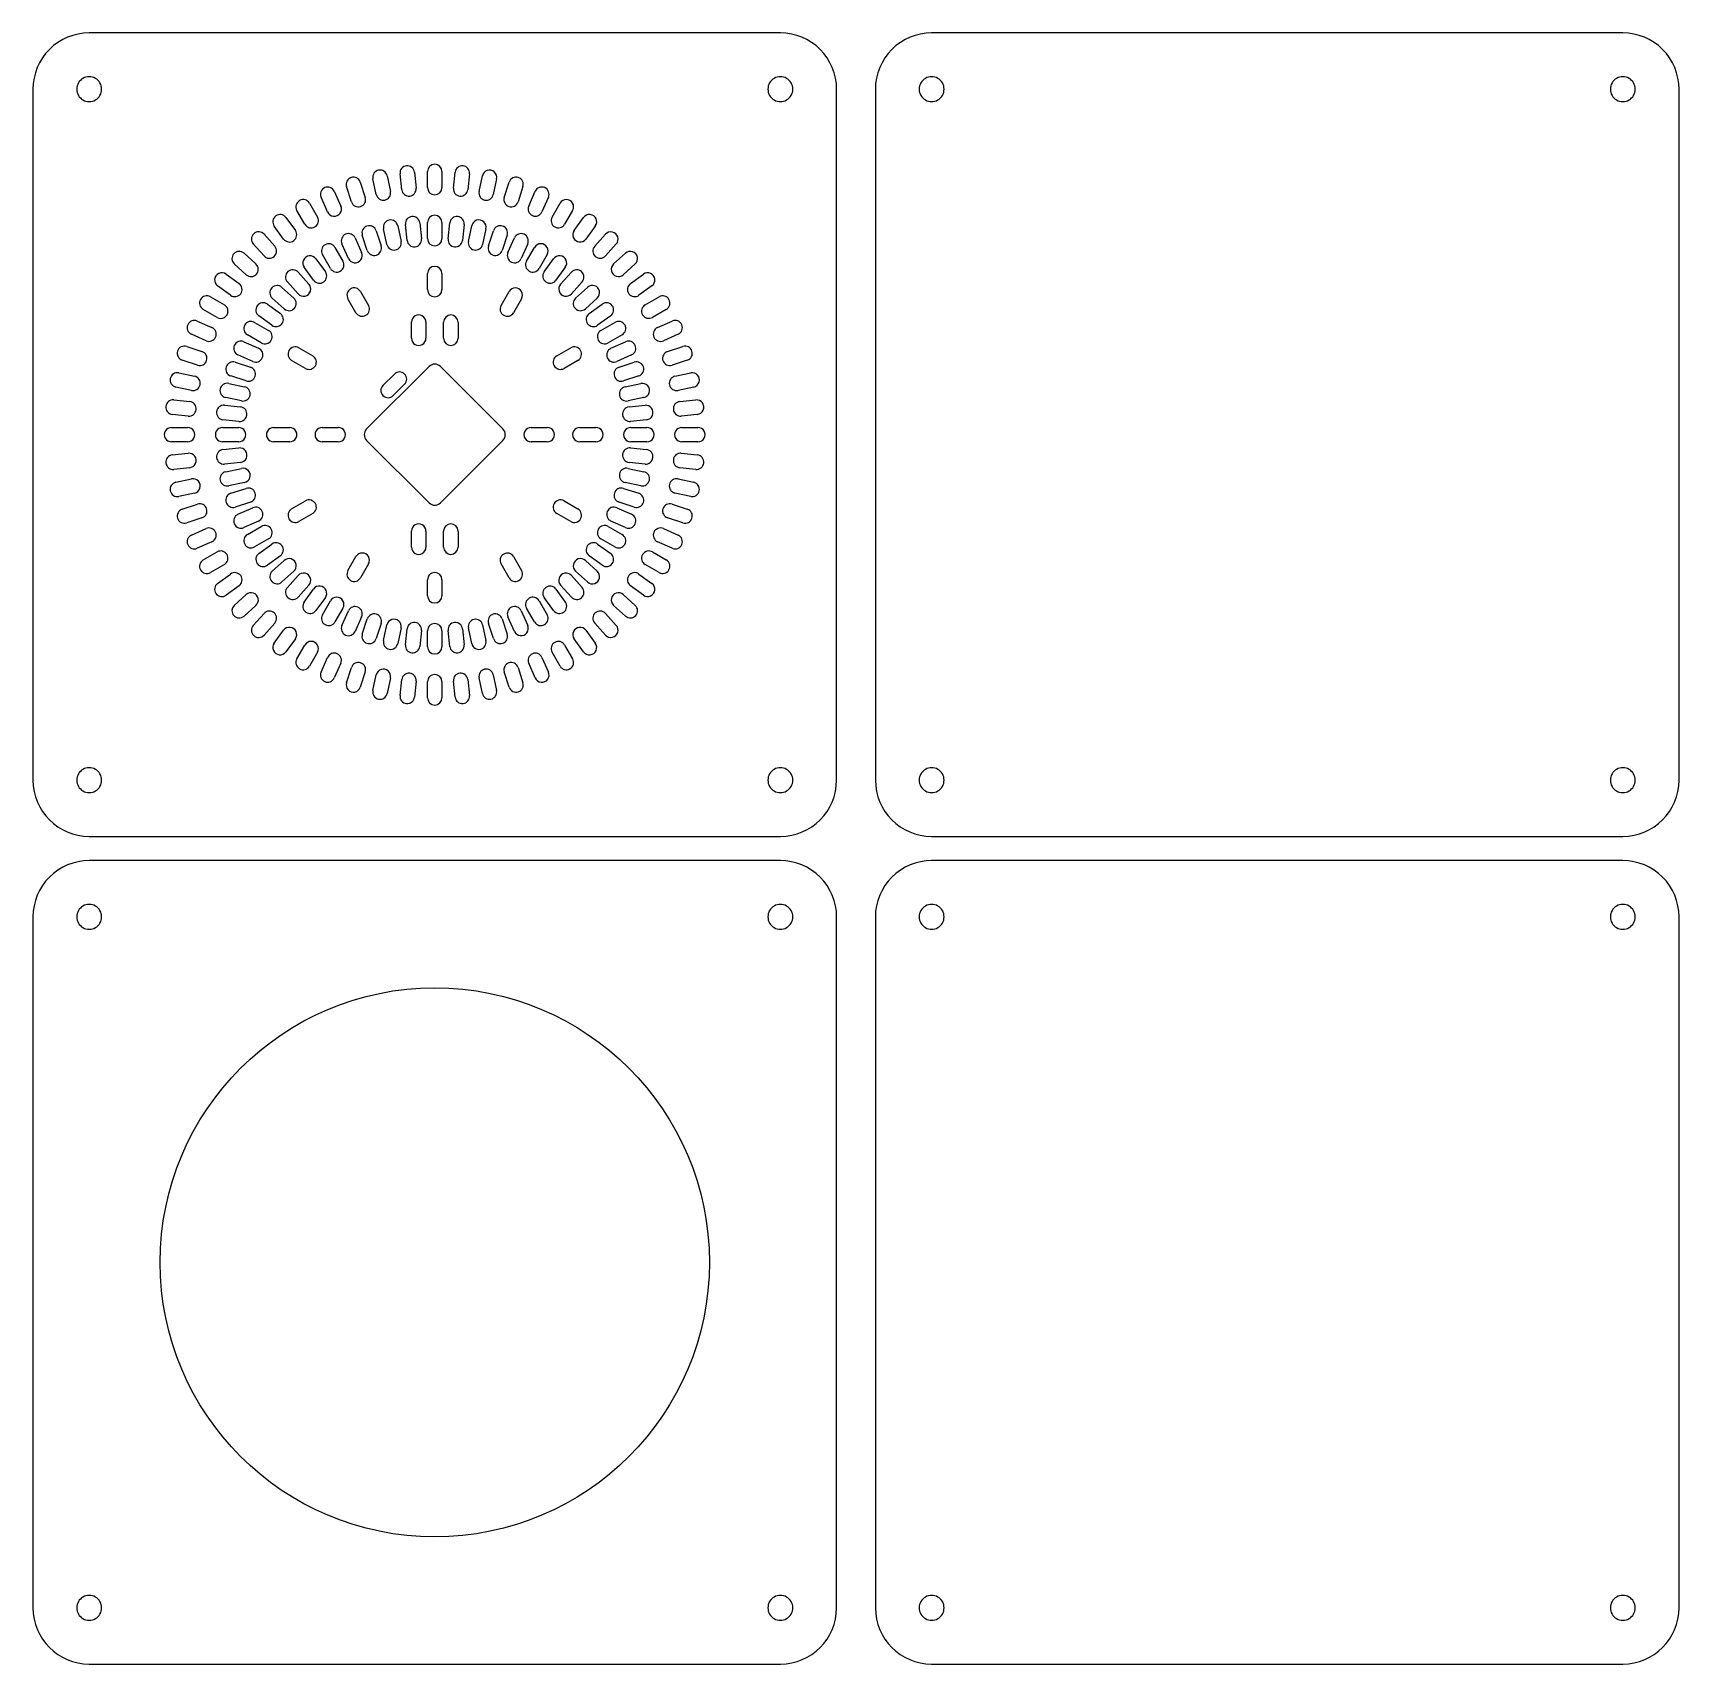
# Model space of a CAD drawing. Extents: x 2 to 207, y 80 to 283.
import ezdxf

# ---------------------------------------------------------------- set-up
doc = ezdxf.new("R2010")
doc.units = 0
doc.layers.add('Layer_1', color=7, linetype='CONTINUOUS')

msp = doc.modelspace()

# ---------------------------------------------------------------- linework, layer by layer
at = {"layer": 'Layer_1', "color": 7}
for points in [[(95.412697, 283.4381), (9.412698, 283.4381)], [(200.238092, 283.4381), (114.238093, 283.4381)], [(2.412698, 276.4381), (2.412698, 190.438089)], [(10.962698, 276.4381), (10.962698, 276.4381)], [(96.962695, 276.4381), (96.962695, 276.4381)], [(102.4127, 190.438089), (102.4127, 276.4381)], [(107.238093, 276.4381), (107.238093, 190.438089)], [(115.788093, 276.4381), (115.788093, 276.4381)], [(201.78809, 276.4381), (201.78809, 276.4381)], [(207.238095, 190.438089), (207.238095, 276.4381)], [(42.054497, 262.405001), (41.436396, 264.307102)], [(43.148297, 264.8633), (43.7664, 262.961202)], [(45.139101, 263.329002), (44.723198, 265.285302)], [(46.483898, 265.659602), (46.899696, 263.703302)], [(48.303396, 263.9256), (48.094298, 265.914601)], [(49.884495, 266.102801), (50.093498, 264.113701)], [(51.5127, 264.188101), (51.5127, 266.188102)], [(53.312697, 266.188102), (53.312697, 264.188101)], [(54.731899, 264.113701), (54.940899, 266.102801)], [(56.731096, 265.914601), (56.521998, 263.9256)], [(57.925701, 263.703302), (58.341496, 265.659602)], [(60.102196, 265.285302), (59.686296, 263.329002)], [(61.058997, 262.961202), (61.6771, 264.8633)], [(63.388998, 264.307102), (62.770898, 262.405001)], [(36.817096, 262.250402), (37.817096, 260.518402)], [(39.083399, 261.163601), (38.269897, 262.990702)], [(39.914298, 263.722801), (40.727697, 261.8957)], [(64.097698, 261.8957), (64.911096, 263.722801)], [(66.555498, 262.990702), (65.741998, 261.163601)], [(67.008298, 260.518402), (68.008296, 262.250402)], [(33.890798, 260.4624), (35.066398, 258.844401)], [(36.258296, 259.618401), (35.258298, 261.350401)], [(69.567096, 261.350401), (68.567096, 259.618401)], [(69.758999, 258.844401), (70.934596, 260.4624)], [(31.167498, 258.378302), (32.505796, 256.892001)], [(33.610196, 257.7864), (32.434599, 259.4044)], [(44.016697, 256.365801), (43.398696, 258.267902)], [(45.110599, 258.8241), (45.728598, 256.922002)], [(46.459297, 257.117802), (46.043496, 259.074101)], [(47.804196, 259.448303), (48.219997, 257.492)], [(48.967095, 257.610401), (48.758096, 259.599402)], [(50.5482, 259.787601), (50.757299, 257.798502)], [(51.5127, 257.838101), (51.5127, 259.838102)], [(53.312697, 259.838102), (53.312697, 257.838101)], [(54.068096, 257.798502), (54.277197, 259.787601)], [(56.067298, 259.599402), (55.858296, 257.610401)], [(56.605397, 257.492), (57.021195, 259.448303)], [(58.781901, 259.074101), (58.3661, 257.117802)], [(59.096796, 256.922002), (59.714798, 258.8241)], [(61.426696, 258.267902), (60.808697, 256.365801)], [(72.390798, 259.4044), (71.215198, 257.7864)], [(72.319596, 256.892001), (73.657896, 258.378302)], [(31.168096, 255.687601), (29.829798, 257.173902)], [(39.992096, 256.751201), (40.992096, 255.019101)], [(41.666097, 255.362501), (40.852698, 257.189602)], [(42.496996, 257.9217), (43.310496, 256.094701)], [(61.514896, 256.094701), (62.328396, 257.9217)], [(63.972696, 257.189602), (63.1593, 255.362501)], [(63.833298, 255.019101), (64.833296, 256.751201)], [(74.995596, 257.173902), (73.657298, 255.687601)], [(28.958799, 253.345001), (27.472498, 254.683302)], [(28.676898, 256.021002), (30.163199, 254.682701)], [(37.342596, 252.649101), (36.167096, 254.267101)], [(37.623297, 255.325202), (38.798897, 253.707101)], [(39.433298, 254.1191), (38.433298, 255.851203)], [(66.392096, 255.851203), (65.392096, 254.1191)], [(66.0265, 253.707101), (67.202097, 255.325202)], [(68.658296, 254.267101), (67.482798, 252.649101)], [(74.662195, 254.682701), (76.148496, 256.021002)], [(77.352896, 254.683302), (75.866598, 253.345001)], [(27.006399, 250.784402), (25.3884, 251.960002)], [(26.446397, 253.416201), (28.064397, 252.240601)], [(35.417096, 250.9686), (34.078798, 252.454901)], [(35.416497, 253.659301), (36.754696, 252.173102)], [(51.5127, 251.488101), (51.5127, 253.488102)], [(53.312697, 253.488102), (53.312697, 251.488101)], [(68.070698, 252.173102), (69.408897, 253.659301)], [(70.746599, 252.454901), (69.408299, 250.9686)], [(76.760997, 252.240601), (78.378997, 253.416201)], [(79.436997, 251.960002), (77.818998, 250.784402)], [(24.500399, 250.592502), (26.232399, 249.592501)], [(33.677698, 249.096101), (32.191496, 250.434303)], [(33.395896, 251.772002), (34.882197, 250.433701)], [(42.608298, 248.619902), (41.6083, 250.351902)], [(43.167096, 251.2519), (44.167096, 249.519903)], [(60.658298, 249.519903), (61.658296, 251.2519)], [(63.217096, 250.351902), (62.217096, 248.619902)], [(69.943197, 250.433701), (71.429498, 251.772002)], [(72.633898, 250.434303), (71.147696, 249.096101)], [(78.593001, 249.592501), (80.324998, 250.592502)], [(25.332398, 248.033701), (23.600398, 249.033701)], [(32.143696, 247.0519), (30.525598, 248.227503)], [(31.583697, 249.683702), (33.201696, 248.508201)], [(71.623698, 248.508201), (73.241698, 249.683702)], [(74.299799, 248.227503), (72.681698, 247.0519)], [(81.224997, 249.033701), (79.492996, 248.033701)], [(23.955097, 245.123101), (22.127999, 245.936502)], [(22.860098, 247.5809), (24.687199, 246.767401)], [(30.831696, 244.858701), (29.099599, 245.858701)], [(29.999597, 247.417502), (31.731697, 246.417501)], [(49.512696, 245.438103), (49.512696, 247.438102)], [(51.312698, 247.438102), (51.312698, 245.438103)], [(53.512699, 245.438103), (53.512699, 247.438102)], [(55.312698, 247.438102), (55.312698, 245.438103)], [(73.093697, 246.417501), (74.825797, 247.417502)], [(75.725798, 245.858701), (73.993696, 244.858701)], [(80.138195, 246.767401), (81.965297, 247.5809)], [(82.697398, 245.936502), (80.870297, 245.123101)], [(21.543697, 244.414401), (23.445799, 243.7963)], [(28.661198, 244.998101), (30.488299, 244.1847)], [(35.498898, 244.242502), (37.230898, 243.242501)], [(67.594496, 243.242501), (69.326496, 244.242502)], [(74.337098, 244.1847), (76.164196, 244.998101)], [(81.379601, 243.7963), (83.281697, 244.414401)], [(22.889598, 242.084403), (20.987497, 242.7025)], [(27.582897, 242.452101), (29.484999, 241.834102)], [(29.756099, 242.540302), (27.928998, 243.353801)], [(36.330897, 241.683701), (34.598897, 242.683701)], [(51.705596, 241.9234), (43.927397, 234.145201)], [(60.897997, 234.145201), (53.119798, 241.9234)], [(70.2265, 242.683701), (68.494497, 241.683701)], [(76.8963, 243.353801), (75.069301, 242.540302)], [(75.340398, 241.834102), (77.242497, 242.452101)], [(83.8379, 242.7025), (81.935799, 242.084403)], [(20.565498, 241.127601), (22.521798, 240.711702)], [(26.776699, 239.807301), (28.732998, 239.3915)], [(28.928798, 240.122202), (27.0267, 240.740201)], [(47.383397, 240.981602), (45.969195, 239.567401)], [(47.241998, 238.294601), (48.656197, 239.7088)], [(77.798697, 240.740201), (75.896596, 240.122202)], [(76.092396, 239.3915), (78.048698, 239.807301)], [(82.303596, 240.711702), (84.259899, 241.127601)], [(19.936199, 237.756502), (21.9252, 237.547401)], [(22.147498, 238.951101), (20.191198, 239.366902)], [(28.358797, 237.6308), (26.402497, 238.046601)], [(78.422897, 238.046601), (76.4666, 237.6308)], [(84.634199, 239.366902), (82.677899, 238.951101)], [(82.9002, 237.547401), (84.889201, 237.756502)], [(21.737099, 235.757302), (19.747999, 235.966302)], [(26.251398, 237.092701), (28.240399, 236.883702)], [(76.585001, 236.883702), (78.573999, 237.092701)], [(85.0774, 235.966302), (83.088298, 235.757302)], [(19.662698, 234.338102), (21.662699, 234.338102)], [(26.012698, 234.338102), (28.012699, 234.338102)], [(28.052298, 235.093501), (26.063199, 235.302603)], [(32.362698, 234.338102), (34.362699, 234.338102)], [(38.412698, 234.338102), (40.412697, 234.338102)], [(64.412697, 234.338102), (66.412696, 234.338102)], [(70.462698, 234.338102), (72.462699, 234.338102)], [(78.762196, 235.302603), (76.773096, 235.093501)], [(76.812698, 234.338102), (78.812699, 234.338102)], [(83.162698, 234.338102), (85.162699, 234.338102)], [(21.662699, 232.5381), (19.662698, 232.5381)], [(28.012699, 232.5381), (26.012698, 232.5381)], [(26.063199, 231.5736), (28.052298, 231.782702)], [(34.362696, 232.5381), (32.362698, 232.5381)], [(40.412697, 232.5381), (38.412698, 232.5381)], [(43.9274, 232.731002), (51.705599, 224.952802)], [(53.119798, 224.952802), (60.897997, 232.731002)], [(66.412696, 232.5381), (64.412697, 232.5381)], [(72.462699, 232.5381), (70.462698, 232.5381)], [(76.773099, 231.782702), (78.762198, 231.5736)], [(78.812699, 232.5381), (76.812698, 232.5381)], [(85.162699, 232.5381), (83.162698, 232.5381)], [(19.747999, 230.909901), (21.737099, 231.118901)], [(28.240399, 229.992501), (26.251398, 229.783501)], [(78.573996, 229.783501), (76.584998, 229.992501)], [(83.088298, 231.118901), (85.0774, 230.909901)], [(21.9252, 229.328802), (19.936199, 229.119701)], [(20.191198, 227.509301), (22.147498, 227.925102)], [(26.402497, 228.829602), (28.358797, 229.245402)], [(28.732998, 227.484703), (26.776699, 227.068902)], [(78.048698, 227.068902), (76.092396, 227.484703)], [(76.4666, 229.245402), (78.4229, 228.829602)], [(82.677896, 227.925102), (84.634196, 227.509301)], [(84.889201, 229.119701), (82.9002, 229.328802)], [(22.521798, 226.164501), (20.565498, 225.748601)], [(27.0267, 226.136002), (28.928798, 226.754001)], [(75.896596, 226.754001), (77.798697, 226.136002)], [(84.259899, 225.748601), (82.303596, 226.164501)], [(20.987497, 224.173703), (22.889598, 224.7918)], [(29.484999, 225.0421), (27.582897, 224.424101)], [(27.928998, 223.522401), (29.756099, 224.335901)], [(34.598897, 224.192501), (36.3309, 225.192502)], [(37.230898, 223.633701), (35.498898, 222.633701)], [(69.326496, 222.633701), (67.594496, 223.633701)], [(68.494497, 225.192502), (70.2265, 224.192501)], [(75.069301, 224.335901), (76.8963, 223.522401)], [(77.2425, 224.424101), (75.340401, 225.0421)], [(81.935799, 224.7918), (83.8379, 224.173703)], [(23.445799, 223.079902), (21.543697, 222.461802)], [(22.127999, 220.939701), (23.955097, 221.753102)], [(30.488299, 222.691503), (28.661198, 221.878101)], [(29.099599, 221.017501), (30.831696, 222.017502)], [(49.512696, 219.438101), (49.512696, 221.4381)], [(51.312698, 221.4381), (51.312698, 219.438101)], [(53.512699, 219.438101), (53.512699, 221.4381)], [(55.312698, 221.4381), (55.312698, 219.438101)], [(73.993698, 222.017502), (75.725798, 221.017501)], [(76.164196, 221.878101), (74.337098, 222.691503)], [(80.870297, 221.753102), (82.697398, 220.939701)], [(83.281697, 222.461802), (81.379601, 223.079902)], [(24.687199, 220.108802), (22.860098, 219.295302)], [(31.731697, 220.458701), (29.999597, 219.458701)], [(30.525598, 218.6487), (32.143696, 219.824303)], [(72.681698, 219.824303), (74.299797, 218.6487)], [(74.825797, 219.458701), (73.093697, 220.458701)], [(81.965299, 219.295302), (80.138198, 220.108802)], [(23.600398, 217.842501), (25.332398, 218.842502)], [(26.232399, 217.283701), (24.500399, 216.283701)], [(33.201696, 218.368002), (31.583697, 217.192501)], [(32.191496, 216.4419), (33.677698, 217.780102)], [(41.608298, 216.524301), (42.608296, 218.256301)], [(44.167096, 217.3563), (43.167096, 215.624303)], [(61.658298, 215.624303), (60.6583, 217.3563)], [(62.217096, 218.256301), (63.217096, 216.524301)], [(71.147696, 217.780102), (72.633898, 216.4419)], [(73.241698, 217.192501), (71.623698, 218.368002)], [(80.324998, 216.283701), (78.593001, 217.283701)], [(79.492996, 218.842502), (81.224997, 217.842501)], [(25.3884, 214.916201), (27.006399, 216.091801)], [(34.882197, 216.442501), (33.395896, 215.104201)], [(34.078798, 214.421302), (35.417096, 215.9076)], [(51.5127, 213.388101), (51.5127, 215.388102)], [(53.312697, 215.388102), (53.312697, 213.388101)], [(69.408296, 215.9076), (70.746596, 214.421302)], [(71.429498, 215.104201), (69.943197, 216.442501)], [(77.818998, 216.091801), (79.436997, 214.916201)], [(28.0644, 214.635602), (26.4464, 213.460002)], [(27.472498, 212.192901), (28.958799, 213.531201)], [(36.754696, 214.703101), (35.416497, 213.216902)], [(36.167096, 212.609102), (37.342596, 214.227102)], [(38.798897, 213.169102), (37.623297, 211.551)], [(67.202097, 211.551), (66.026497, 213.169102)], [(67.482801, 214.227102), (68.658296, 212.609102)], [(69.408897, 213.216902), (68.070698, 214.703101)], [(75.866598, 213.531201), (77.352896, 212.192901)], [(78.378997, 213.460002), (76.760997, 214.635602)], [(30.163199, 212.193502), (28.676898, 210.855201)], [(29.829798, 209.702301), (31.168096, 211.188602)], [(38.433298, 211.025), (39.433298, 212.757103)], [(40.992096, 211.857102), (39.992096, 210.125002)], [(40.852698, 209.686601), (41.666097, 211.513702)], [(63.1593, 211.513702), (63.972696, 209.686601)], [(64.833296, 210.125002), (63.833298, 211.857102)], [(65.392096, 212.757103), (66.392096, 211.025)], [(73.657298, 211.188602), (74.995596, 209.702301)], [(76.148496, 210.855201), (74.662195, 212.193502)], [(32.505796, 209.984201), (31.167498, 208.497901)], [(32.434599, 207.4718), (33.610196, 209.089803)], [(43.310496, 210.781502), (42.496996, 208.954401)], [(43.398696, 208.6083), (44.016697, 210.510402)], [(45.728595, 209.954201), (45.110596, 208.052102)], [(46.043496, 207.802102), (46.459297, 209.758401)], [(48.219997, 209.384203), (47.804196, 207.4279)], [(48.758096, 207.276801), (48.967098, 209.265802)], [(50.757296, 209.077701), (50.548197, 207.088601)], [(51.5127, 207.038101), (51.5127, 209.038102)], [(53.312697, 209.038102), (53.312697, 207.038101)], [(54.277197, 207.088601), (54.068096, 209.077701)], [(55.858296, 209.265802), (56.067298, 207.276801)], [(57.021195, 207.4279), (56.605397, 209.384203)], [(58.366097, 209.758401), (58.781898, 207.802102)], [(59.714798, 208.052102), (59.096796, 209.954201)], [(60.8087, 210.510402), (61.426698, 208.6083)], [(62.328398, 208.954401), (61.514899, 210.781502)], [(71.215198, 209.089803), (72.390798, 207.4718)], [(73.657899, 208.497901), (72.319599, 209.984201)], [(35.066398, 208.031802), (33.890798, 206.413802)], [(35.258298, 205.525802), (36.258298, 207.257802)], [(68.567096, 207.257802), (69.567096, 205.525802)], [(70.934596, 206.413802), (69.758996, 208.031802)], [(37.817096, 206.357801), (36.817096, 204.625801)], [(38.269897, 203.885501), (39.083399, 205.712602)], [(40.727697, 204.9805), (39.914298, 203.153402)], [(64.911096, 203.153402), (64.097698, 204.9805)], [(65.741998, 205.712602), (66.555498, 203.885501)], [(68.008296, 204.625801), (67.008298, 206.357801)], [(41.436399, 202.5691), (42.054499, 204.471202)], [(43.7664, 203.915001), (43.148297, 202.012903)], [(44.723198, 201.590901), (45.139101, 203.547201)], [(46.899696, 203.172901), (46.483898, 201.216601)], [(48.094301, 200.961602), (48.303399, 202.9506)], [(56.521998, 202.9506), (56.731096, 200.961602)], [(58.341496, 201.216601), (57.925701, 203.172901)], [(59.686296, 203.547201), (60.102196, 201.590901)], [(61.6771, 202.012903), (61.058997, 203.915001)], [(62.770898, 204.471202), (63.388998, 202.5691)], [(50.093498, 202.762502), (49.884498, 200.773402)], [(51.5127, 200.688101), (51.5127, 202.688102)], [(53.312697, 202.688102), (53.312697, 200.688101)], [(54.940896, 200.773402), (54.731896, 202.762502)], [(10.962698, 190.438089), (10.962698, 190.438089)], [(96.962695, 190.438089), (96.962695, 190.438089)], [(115.788093, 190.438089), (115.788093, 190.438089)], [(201.78809, 190.438089), (201.78809, 190.438089)], [(9.412698, 183.438103), (95.412697, 183.438103)], [(114.238093, 183.438103), (200.238092, 183.438103)], [(95.412697, 180.426988), (9.412698, 180.426988)], [(200.238092, 180.426988), (114.238093, 180.426988)], [(2.412698, 173.426988), (2.412698, 87.426976)], [(10.962698, 173.426988), (10.962698, 173.426988)], [(96.962695, 173.426988), (96.962695, 173.426988)], [(102.4127, 87.426976), (102.4127, 173.426988)], [(107.238093, 173.426988), (107.238093, 87.426976)], [(115.788093, 173.426988), (115.788093, 173.426988)], [(201.78809, 173.426988), (201.78809, 173.426988)], [(207.238095, 87.426976), (207.238095, 173.426988)], [(86.582354, 130.42699), (86.582354, 130.42699)], [(10.962698, 87.426976), (10.962698, 87.426976)], [(96.962695, 87.426976), (96.962695, 87.426976)], [(115.788093, 87.426976), (115.788093, 87.426976)], [(201.78809, 87.426976), (201.78809, 87.426976)], [(9.412698, 80.42699), (95.412697, 80.42699)], [(114.238093, 80.42699), (200.238092, 80.42699)]]:
    msp.add_lwpolyline(points, dxfattribs=at)
for points in [[(9.412698, 283.4381), (7.556183, 283.4381), (5.775706, 282.700602), (4.462951, 281.387848)], [(100.362447, 281.387849), (99.049691, 282.700603), (97.269213, 283.438101), (95.412697, 283.4381)], [(114.238093, 283.4381), (112.381578, 283.4381), (110.6011, 282.700602), (109.288346, 281.387848)], [(205.187841, 281.387849), (203.875086, 282.700603), (202.094608, 283.438101), (200.238092, 283.4381)], [(4.462951, 281.387848), (3.150196, 280.075093), (2.412698, 278.294616), (2.412698, 276.4381)], [(102.4127, 276.4381), (102.4127, 278.294616), (101.675202, 280.075094), (100.362447, 281.387849)], [(109.288346, 281.387848), (107.975591, 280.075093), (107.238093, 278.294616), (107.238093, 276.4381)], [(207.238095, 276.4381), (207.238095, 278.294616), (206.500597, 280.075094), (205.187841, 281.387849)], [(8.637698, 277.780439), (8.158127, 277.503559), (7.862698, 276.991862), (7.862698, 276.4381)], [(10.187698, 277.780439), (9.708127, 278.05732), (9.11727, 278.05732), (8.637698, 277.780439)], [(10.962698, 276.4381), (10.962698, 276.991862), (10.66727, 277.503559), (10.187698, 277.780439)], [(94.637036, 277.782349), (94.157128, 277.504958), (93.861879, 276.992407), (93.862699, 276.4381)], [(96.188358, 277.782349), (95.708451, 278.059739), (95.116944, 278.059739), (94.637036, 277.782349)], [(96.962695, 276.4381), (96.963515, 276.992407), (96.668266, 277.504958), (96.188358, 277.782349)], [(113.463093, 277.780439), (112.983521, 277.503559), (112.688093, 276.991862), (112.688093, 276.4381)], [(115.013093, 277.780439), (114.533521, 278.05732), (113.942665, 278.05732), (113.463093, 277.780439)], [(115.788093, 276.4381), (115.788093, 276.991862), (115.492665, 277.503559), (115.013093, 277.780439)], [(199.462431, 277.782349), (198.982523, 277.504958), (198.687274, 276.992407), (198.688094, 276.4381)], [(201.013753, 277.782349), (200.533846, 278.059739), (199.942338, 278.059739), (199.462431, 277.782349)], [(201.78809, 276.4381), (201.78891, 276.992407), (201.493661, 277.504958), (201.013753, 277.782349)], [(7.862698, 276.4381), (7.862698, 275.884338), (8.158127, 275.372642), (8.637698, 275.095761)], [(8.637698, 275.095761), (9.11727, 274.81888), (9.708127, 274.81888), (10.187698, 275.095761)], [(10.187698, 275.095761), (10.66727, 275.372642), (10.962698, 275.884338), (10.962698, 276.4381)], [(93.862699, 276.4381), (93.861879, 275.883793), (94.157128, 275.371242), (94.637036, 275.093852)], [(94.637036, 275.093852), (95.116944, 274.816461), (95.708451, 274.816461), (96.188358, 275.093852)], [(96.188358, 275.093852), (96.668266, 275.371242), (96.963515, 275.883793), (96.962695, 276.4381)], [(112.688093, 276.4381), (112.688093, 275.884338), (112.983521, 275.372642), (113.463093, 275.095761)], [(113.463093, 275.095761), (113.942665, 274.81888), (114.533521, 274.81888), (115.013093, 275.095761)], [(115.013093, 275.095761), (115.492665, 275.372642), (115.788093, 275.884338), (115.788093, 276.4381)], [(198.688094, 276.4381), (198.687274, 275.883793), (198.982523, 275.371242), (199.462431, 275.093852)], [(199.462431, 275.093852), (199.942338, 274.816461), (200.533846, 274.816461), (201.013753, 275.093852)], [(201.013753, 275.093852), (201.493661, 275.371242), (201.78891, 275.883793), (201.78809, 276.4381)], [(45.416528, 266.352492), (44.930428, 266.249168), (44.620074, 265.77141), (44.723263, 265.285282)], [(46.483929, 265.659523), (46.380471, 266.145594), (45.902627, 266.455816), (45.416528, 266.352492)], [(48.895333, 266.903664), (48.401041, 266.851711), (48.042435, 266.408921), (48.094329, 265.914623)], [(49.88447, 266.102778), (49.832458, 266.597064), (49.389625, 266.955617), (48.895333, 266.903664)], [(52.412698, 267.086285), (51.916352, 267.086285), (51.513702, 266.684448), (51.5127, 266.188102)], [(53.312697, 266.188102), (53.311695, 266.684448), (52.909045, 267.086285), (52.412698, 267.086285)], [(55.929986, 266.902933), (55.435979, 266.954856), (54.993312, 266.596736), (54.940927, 266.102778)], [(56.731065, 265.914623), (56.782526, 266.408678), (56.423992, 266.85101), (55.929986, 266.902933)], [(58.943669, 266.328464), (58.637843, 266.229079), (58.408279, 265.974074), (58.341465, 265.659523)], [(59.824075, 266.141329), (59.585112, 266.356512), (59.249495, 266.427849), (58.943669, 266.328464)], [(39.914287, 263.722764), (39.712076, 264.176781), (39.180122, 264.380941), (38.726079, 264.178788)], [(42.014763, 265.439677), (41.542611, 265.286267), (41.283851, 264.779505), (41.436447, 264.307088)], [(43.148348, 264.863314), (42.994123, 265.335202), (42.486916, 265.593088), (42.014763, 265.439677)], [(60.102134, 265.285282), (60.169035, 265.599815), (60.063037, 265.926146), (59.824075, 266.141329)], [(62.810455, 265.439131), (62.338516, 265.592473), (61.831505, 265.33489), (61.677049, 264.863314)], [(63.388947, 264.307088), (63.541174, 264.779389), (63.282395, 265.285789), (62.810455, 265.439131)], [(66.099315, 264.178788), (65.645272, 264.380941), (65.113318, 264.176781), (64.911107, 263.722764)], [(35.588299, 262.57878), (35.158243, 262.330487), (35.010558, 261.780789), (35.258275, 261.350401)], [(36.817118, 262.250402), (36.568249, 262.680125), (36.018354, 262.827073), (35.588299, 262.57878)], [(38.726079, 264.178788), (38.272036, 263.976634), (38.067809, 263.444706), (38.269905, 262.990637)], [(42.054446, 262.404987), (42.208102, 261.932335), (42.715792, 261.673703), (43.188468, 261.827285)], [(43.188468, 261.827285), (43.661145, 261.980866), (43.919856, 262.488515), (43.766349, 262.961216)], [(45.139064, 263.329081), (45.242465, 262.842948), (45.720346, 262.532656), (46.206493, 262.63599)], [(46.206493, 262.63599), (46.69264, 262.739323), (47.002999, 263.21716), (46.899733, 263.703322)], [(48.303331, 263.925524), (48.356202, 263.431994), (48.798654, 263.074436), (49.292289, 263.12632)], [(49.292289, 263.12632), (49.785923, 263.178205), (50.144364, 263.619941), (50.093467, 264.113679)], [(51.5127, 264.188101), (51.513702, 263.691755), (51.916352, 263.289918), (52.412698, 263.289918)], [(52.412698, 263.289918), (52.909045, 263.289918), (53.311695, 263.691755), (53.312697, 264.188101)], [(54.73193, 264.113679), (54.680469, 263.619624), (55.039004, 263.177292), (55.53301, 263.125369)], [(55.53301, 263.125369), (56.027016, 263.073446), (56.469683, 263.431566), (56.522069, 263.925524)], [(57.925664, 263.703322), (57.822398, 263.21716), (58.132757, 262.739323), (58.618904, 262.63599)], [(58.618904, 262.63599), (59.105051, 262.532656), (59.582932, 262.842948), (59.686333, 263.329081)], [(61.059045, 262.961216), (60.905538, 262.488515), (61.16425, 261.980866), (61.636926, 261.827285)], [(61.636926, 261.827285), (62.109602, 261.673703), (62.617292, 261.932335), (62.770948, 262.404987)], [(66.555489, 262.990637), (66.757585, 263.444706), (66.553358, 263.976634), (66.099315, 264.178788)], [(68.787718, 262.700512), (68.466148, 262.700497), (68.169019, 262.528912), (68.008273, 262.250402)], [(69.567204, 262.250475), (69.406432, 262.528969), (69.109287, 262.700527), (68.787718, 262.700512)], [(69.567119, 261.350401), (69.727943, 261.628866), (69.727975, 261.97198), (69.567204, 262.250475)], [(32.63369, 260.661517), (32.231563, 260.369354), (32.14242, 259.806521), (32.434582, 259.404394)], [(33.890812, 260.462409), (33.59865, 260.864536), (33.035817, 260.953679), (32.63369, 260.661517)], [(37.487633, 259.289088), (37.918054, 259.537591), (38.065562, 260.087946), (37.817119, 260.518402)], [(39.083306, 261.163539), (39.21389, 260.869486), (39.491515, 260.667509), (39.811485, 260.633775)], [(39.811485, 260.633775), (40.131456, 260.600041), (40.445097, 260.739683), (40.634131, 261.000039)], [(40.634131, 261.000039), (40.823165, 261.260396), (40.858834, 261.60186), (40.727688, 261.895663)], [(46.736729, 260.141292), (46.25063, 260.037968), (45.940276, 259.56021), (46.043465, 259.074082)], [(47.804131, 259.448322), (47.700673, 259.934393), (47.222829, 260.244615), (46.736729, 260.141292)], [(49.559308, 260.586782), (49.065673, 260.534898), (48.707232, 260.093162), (48.75813, 259.599424)], [(50.548265, 259.787579), (50.495395, 260.281109), (50.052943, 260.638666), (49.559308, 260.586782)], [(52.412698, 260.736285), (51.916352, 260.736285), (51.513702, 260.334448), (51.5127, 259.838102)], [(53.312697, 259.838102), (53.311695, 260.334448), (52.909045, 260.736285), (52.412698, 260.736285)], [(55.266109, 260.586988), (54.772394, 260.63888), (54.329895, 260.281201), (54.277129, 259.787579)], [(56.067267, 259.599424), (56.118286, 260.09323), (55.759824, 260.535095), (55.266109, 260.586988)], [(58.503861, 259.930112), (58.264901, 260.145289), (57.929291, 260.216625), (57.623469, 260.117245)], [(64.097706, 261.895663), (63.896106, 261.441693), (64.100408, 260.91023), (64.554185, 260.708196)], [(64.554185, 260.708196), (65.007962, 260.506163), (65.53962, 260.709956), (65.742088, 261.163539)], [(67.008275, 260.518402), (66.7606, 260.088018), (66.908295, 259.538358), (67.338329, 259.290076)], [(71.756773, 260.828471), (71.436995, 260.862082), (71.123578, 260.722539), (70.934582, 260.462409)], [(72.484888, 260.299464), (72.354106, 260.593205), (72.07655, 260.794861), (71.756773, 260.828471)], [(72.390812, 259.404394), (72.579808, 259.664525), (72.615669, 260.005724), (72.484888, 260.299464)], [(29.897591, 258.443697), (29.528689, 258.111535), (29.498389, 257.5434), (29.829869, 257.173885)], [(31.167526, 258.378319), (30.834684, 258.746608), (30.266494, 258.775859), (29.897591, 258.443697)], [(34.867304, 257.587287), (35.269431, 257.87945), (35.358575, 258.442282), (35.066412, 258.844409)], [(36.258273, 259.618401), (36.506837, 259.188015), (37.057213, 259.040584), (37.487633, 259.289088)], [(41.308779, 258.377789), (40.854736, 258.175636), (40.65051, 257.643707), (40.852605, 257.189639)], [(42.496987, 257.921765), (42.294777, 258.375783), (41.762822, 258.579942), (41.308779, 258.377789)], [(43.977034, 259.400574), (43.504844, 259.247151), (43.246088, 258.740325), (43.398749, 258.267888)], [(45.11065, 258.824115), (44.956467, 259.296057), (44.449225, 259.553996), (43.977034, 259.400574)], [(57.623469, 260.117245), (57.317648, 260.017864), (57.088083, 259.762867), (57.021263, 259.448322)], [(58.781929, 259.074082), (58.848823, 259.388611), (58.742822, 259.714934), (58.503861, 259.930112)], [(60.848809, 259.401953), (60.37608, 259.555551), (59.868342, 259.296844), (59.714744, 258.824115)], [(61.426648, 258.267888), (61.580245, 258.740617), (61.321538, 259.248356), (60.848809, 259.401953)], [(63.516615, 258.377789), (63.062572, 258.579942), (62.530618, 258.375783), (62.328407, 257.921765)], [(63.972789, 257.189639), (64.174884, 257.643707), (63.970658, 258.175636), (63.516615, 258.377789)], [(67.338329, 259.290076), (67.768364, 259.041795), (68.318232, 259.188716), (68.567118, 259.618401)], [(69.758982, 258.844409), (69.569986, 258.584279), (69.534124, 258.24308), (69.664906, 257.949339)], [(74.513817, 258.656437), (74.199304, 258.723288), (73.873017, 258.61727), (73.657865, 258.378319)], [(75.18265, 258.05422), (75.083288, 258.360022), (74.82833, 258.589586), (74.513817, 258.656437)], [(28.676915, 256.020931), (28.307456, 256.352899), (27.738913, 256.322807), (27.406562, 255.953693)], [(32.438374, 255.621795), (32.807437, 255.954101), (32.837579, 256.522546), (32.505728, 256.892018)], [(33.610182, 257.786395), (33.902345, 257.384268), (34.465177, 257.295124), (34.867304, 257.587287)], [(38.763522, 257.079195), (38.333617, 256.830989), (38.185858, 256.281562), (38.433275, 255.851203)], [(39.992118, 256.751201), (39.743124, 257.18065), (39.193427, 257.327401), (38.763522, 257.079195)], [(43.216483, 255.199521), (43.405484, 255.459682), (43.44132, 255.800916), (43.31049, 256.094664)], [(44.016745, 256.365787), (44.170401, 255.893135), (44.678091, 255.634503), (45.150768, 255.788085)], [(45.150768, 255.788085), (45.623444, 255.941666), (45.882156, 256.449315), (45.728649, 256.922016)], [(46.459266, 257.117782), (46.562658, 256.63164), (47.040543, 256.321337), (47.526697, 256.424672)], [(47.526697, 256.424672), (48.012852, 256.528007), (48.32321, 257.005856), (48.219932, 257.492023)], [(48.967126, 257.610325), (49.019139, 257.116039), (49.461971, 256.757486), (49.956263, 256.809439)], [(49.956263, 256.809439), (50.450555, 256.861392), (50.809161, 257.304181), (50.757268, 257.798479)], [(51.5127, 257.838101), (51.513702, 257.341755), (51.916352, 256.939918), (52.412698, 256.939918)], [(52.412698, 256.939918), (52.909045, 256.939918), (53.311695, 257.341755), (53.312697, 257.838101)], [(54.068127, 257.798479), (54.016567, 257.304369), (54.375118, 256.861933), (54.869189, 256.810003)], [(54.869189, 256.810003), (55.36326, 256.758073), (55.805965, 257.116293), (55.858265, 257.610325)], [(56.605468, 257.492023), (56.503064, 257.006234), (56.813378, 256.529272), (57.298994, 256.426051)], [(57.298994, 256.426051), (57.78461, 256.32283), (58.262093, 256.63234), (58.366131, 257.117782)], [(59.096745, 256.922016), (58.943239, 256.449315), (59.20195, 255.941666), (59.674626, 255.788085)], [(59.674626, 255.788085), (60.147303, 255.634503), (60.654993, 255.893135), (60.808649, 256.365787)], [(61.51491, 256.094664), (61.313751, 255.640784), (61.518118, 255.109735), (61.971657, 254.907806)], [(65.612816, 257.201828), (65.291104, 257.201742), (64.993904, 257.02994), (64.833273, 256.751201)], [(66.392601, 256.75162), (66.23182, 257.030273), (65.934527, 257.201915), (65.612816, 257.201828)], [(66.392119, 255.851203), (66.553199, 256.129684), (66.553382, 256.472967), (66.392601, 256.75162)], [(69.664906, 257.949339), (69.795688, 257.655599), (70.073243, 257.453942), (70.393021, 257.420332)], [(70.393021, 257.420332), (70.712799, 257.386722), (71.026216, 257.526264), (71.215212, 257.786395)], [(72.319669, 256.892018), (71.988259, 256.522495), (72.018588, 255.954418), (72.387461, 255.622283)], [(74.995531, 257.173885), (75.210682, 257.412836), (75.282012, 257.748418), (75.18265, 258.05422)], [(77.029213, 256.208773), (76.723165, 256.308097), (76.387374, 256.23648), (76.148482, 256.020931)], [(77.631791, 255.539542), (77.565002, 255.854296), (77.335261, 256.109449), (77.029213, 256.208773)], [(27.406562, 255.953693), (27.074211, 255.584579), (27.103713, 255.016005), (27.472481, 254.683271)], [(30.229058, 253.412379), (30.561382, 253.781463), (30.531916, 254.349982), (30.163216, 254.682732)], [(31.168068, 255.687584), (31.500828, 255.318931), (32.06931, 255.289489), (32.438374, 255.621795)], [(35.416427, 253.659318), (35.083677, 254.028018), (34.515157, 254.057485), (34.146074, 253.72516)], [(36.072895, 255.162243), (35.942115, 254.868461), (35.97802, 254.527223), (36.167081, 254.267095)], [(36.801083, 255.691302), (36.481267, 255.657707), (36.203675, 255.456025), (36.072895, 255.162243)], [(37.623314, 255.325109), (37.434341, 255.585302), (37.120899, 255.724898), (36.801083, 255.691302)], [(39.433276, 254.1191), (39.68184, 253.688715), (40.232216, 253.541284), (40.662636, 253.789787)], [(40.662636, 253.789787), (41.093057, 254.038291), (41.240565, 254.588646), (40.992122, 255.019101)], [(41.666108, 255.362538), (41.796864, 255.068756), (42.074429, 254.867057), (42.394232, 254.833431)], [(42.394232, 254.833431), (42.714036, 254.799805), (43.027483, 254.93936), (43.216483, 255.199521)], [(52.412698, 254.386285), (51.916352, 254.386285), (51.513702, 253.984448), (51.5127, 253.488102)], [(53.312697, 253.488102), (53.311695, 253.984448), (52.909045, 254.386285), (52.412698, 254.386285)], [(61.971657, 254.907806), (62.425195, 254.705877), (62.956591, 254.909342), (63.159289, 255.362538)], [(63.833275, 255.019101), (63.5856, 254.588718), (63.733295, 254.039057), (64.163329, 253.790776)], [(64.163329, 253.790776), (64.593364, 253.542495), (65.143232, 253.689416), (65.392118, 254.1191)], [(68.024274, 255.691172), (67.704496, 255.724782), (67.391079, 255.58524), (67.202083, 255.325109)], [(68.752389, 255.162165), (68.621607, 255.455905), (68.344052, 255.657562), (68.024274, 255.691172)], [(68.658313, 254.267095), (68.847309, 254.527225), (68.88317, 254.868424), (68.752389, 255.162165)], [(70.679321, 253.72516), (70.310237, 254.057485), (69.741717, 254.028018), (69.408967, 253.659318)], [(72.387461, 255.622283), (72.756333, 255.290149), (73.324469, 255.319364), (73.657326, 255.687584)], [(74.662178, 254.682732), (74.423229, 254.46758), (74.317212, 254.141293), (74.384064, 253.826781)], [(77.352916, 254.683271), (77.592255, 254.898323), (77.69858, 255.224789), (77.631791, 255.539542)], [(25.022329, 252.782179), (24.988718, 252.462401), (25.128261, 252.148984), (25.388391, 251.959987)], [(25.551336, 253.510294), (25.257595, 253.379512), (25.055939, 253.101956), (25.022329, 252.782179)], [(26.446405, 253.416217), (26.186275, 253.605214), (25.845076, 253.641075), (25.551336, 253.510294)], [(28.263391, 250.983584), (28.555518, 251.385664), (28.466435, 251.948422), (28.064405, 252.240618)], [(28.958782, 253.345072), (29.328248, 253.013173), (29.896734, 253.043295), (30.229058, 253.412379)], [(33.395913, 251.772033), (33.026524, 252.104599), (32.457481, 252.074763), (32.124897, 251.70539)], [(34.146074, 253.72516), (33.77699, 253.392836), (33.746868, 252.824351), (34.078767, 252.454884)], [(36.941849, 251.292687), (37.04121, 251.598489), (36.969879, 251.93407), (36.754727, 252.17302)], [(37.342582, 252.649095), (37.634745, 252.246968), (38.197578, 252.157825), (38.599704, 252.449987)], [(38.599704, 252.449987), (39.001831, 252.74215), (39.090975, 253.304983), (38.798812, 253.70711)], [(66.02648, 253.70711), (65.734421, 253.304981), (65.8236, 252.742237), (66.22568, 252.45011)], [(66.22568, 252.45011), (66.627759, 252.157982), (67.190517, 252.247066), (67.482713, 252.649095)], [(68.070667, 252.17302), (67.855515, 251.93407), (67.784185, 251.598488), (67.883546, 251.292686)], [(70.746627, 252.454884), (71.078526, 252.824351), (71.048404, 253.392836), (70.679321, 253.72516)], [(72.309812, 251.959154), (72.00401, 252.058515), (71.668429, 251.987185), (71.429478, 251.772033)], [(72.912031, 251.290323), (72.845179, 251.604836), (72.615615, 251.859793), (72.309812, 251.959154)], [(74.384064, 253.826781), (74.450916, 253.512268), (74.68048, 253.257311), (74.986282, 253.157951)], [(74.986282, 253.157951), (75.292084, 253.05859), (75.627665, 253.12992), (75.866615, 253.345072)], [(76.760989, 252.240618), (76.3589, 251.948441), (76.269781, 251.385637), (76.56193, 250.983529)], [(79.274058, 253.510294), (78.980318, 253.641075), (78.639119, 253.605214), (78.378989, 253.416217)], [(79.803066, 252.782179), (79.769455, 253.101956), (79.567799, 253.379512), (79.274058, 253.510294)], [(79.437003, 251.959987), (79.697134, 252.148984), (79.836676, 252.462401), (79.803066, 252.782179)], [(23.271085, 250.263039), (23.022581, 249.832618), (23.170012, 249.282243), (23.600398, 249.033679)], [(24.500399, 250.592525), (24.069943, 250.840968), (23.519588, 250.69346), (23.271085, 250.263039)], [(27.006391, 250.784385), (27.40852, 250.492326), (27.971263, 250.581505), (28.263391, 250.983584)], [(31.583705, 249.683716), (31.181574, 249.975508), (30.619063, 249.88624), (30.327026, 249.484286)], [(32.124897, 251.70539), (31.792313, 251.336017), (31.822122, 250.766972), (32.191479, 250.43437)], [(34.948796, 249.162713), (35.28138, 249.532086), (35.251571, 250.101131), (34.882214, 250.433733)], [(35.417067, 250.968583), (35.632219, 250.729633), (35.958506, 250.623617), (36.273019, 250.690469)], [(36.273019, 250.690469), (36.587532, 250.757321), (36.842488, 250.986885), (36.941849, 251.292687)], [(41.938522, 251.579895), (41.508617, 251.331689), (41.360858, 250.782262), (41.608275, 250.351902)], [(43.167118, 251.2519), (42.918124, 251.68135), (42.368427, 251.828101), (41.938522, 251.579895)], [(51.5127, 251.488101), (51.513702, 250.991755), (51.916352, 250.589918), (52.412698, 250.589918)], [(52.412698, 250.589918), (52.909045, 250.589918), (53.311695, 250.991755), (53.312697, 251.488101)], [(62.437816, 251.702528), (62.116104, 251.702442), (61.818904, 251.53064), (61.658273, 251.2519)], [(63.217601, 251.25232), (63.05682, 251.530973), (62.759527, 251.702615), (62.437816, 251.702528)], [(63.217119, 250.351902), (63.378199, 250.630383), (63.378382, 250.973667), (63.217601, 251.25232)], [(67.883546, 251.292686), (67.982907, 250.986884), (68.237864, 250.757319), (68.552377, 250.690467)], [(68.552377, 250.690467), (68.86689, 250.623616), (69.193178, 250.729633), (69.40833, 250.968583)], [(69.94318, 250.433732), (69.573795, 250.101136), (69.543971, 249.532068), (69.876567, 249.162683)], [(72.633915, 250.43437), (72.872866, 250.649522), (72.978883, 250.975809), (72.912031, 251.290323)], [(74.498811, 249.484608), (74.206649, 249.886735), (73.643816, 249.975878), (73.241689, 249.683716)], [(76.56193, 250.983529), (76.85408, 250.58142), (77.416878, 250.492263), (77.819006, 250.784385)], [(81.55431, 250.263039), (81.305806, 250.69346), (80.755451, 250.840968), (80.324996, 250.592525)], [(81.224997, 249.033679), (81.655382, 249.282243), (81.802813, 249.832618), (81.55431, 250.263039)], [(25.332398, 248.033678), (25.610863, 247.872854), (25.953977, 247.872822), (26.232472, 248.033593)], [(26.682509, 248.81308), (26.682494, 249.134649), (26.510909, 249.431778), (26.232399, 249.592524)], [(26.232472, 248.033593), (26.510966, 248.194365), (26.682524, 248.49151), (26.682509, 248.81308)], [(30.327026, 249.484286), (30.034989, 249.082332), (30.123915, 248.519767), (30.525691, 248.227486)], [(33.400501, 247.25122), (33.692576, 247.653225), (33.603585, 248.21587), (33.201705, 248.508116)], [(33.67778, 249.09607), (34.047169, 248.763503), (34.616212, 248.79334), (34.948796, 249.162713)], [(42.608276, 248.619902), (42.85684, 248.189516), (43.407216, 248.042085), (43.837636, 248.290589)], [(43.837636, 248.290589), (44.268057, 248.539092), (44.415565, 249.089447), (44.167122, 249.519903)], [(49.962696, 248.217525), (49.684235, 248.056756), (49.512696, 247.759641), (49.512696, 247.438102)], [(50.862697, 248.217525), (50.584236, 248.378295), (50.241158, 248.378295), (49.962696, 248.217525)], [(51.312698, 247.438102), (51.312698, 247.759641), (51.141159, 248.056756), (50.862697, 248.217525)], [(54.412699, 248.337229), (53.915983, 248.337229), (53.513181, 247.934817), (53.512699, 247.438102)], [(55.312698, 247.438102), (55.312217, 247.934817), (54.909414, 248.337229), (54.412699, 248.337229)], [(60.658275, 249.519903), (60.4106, 249.089519), (60.558295, 248.539858), (60.988329, 248.291577)], [(60.988329, 248.291577), (61.418364, 248.043296), (61.968232, 248.190217), (62.217118, 248.619902)], [(69.876567, 249.162683), (70.209163, 248.793297), (70.778232, 248.763474), (71.147617, 249.09607)], [(71.623689, 248.508116), (71.221809, 248.21587), (71.132818, 247.653225), (71.424893, 247.25122)], [(74.299704, 248.227486), (74.70183, 248.519648), (74.790974, 249.082481), (74.498811, 249.484608)], [(78.593001, 249.592524), (78.16336, 249.343619), (78.016469, 248.793784), (78.264734, 248.363773)], [(78.264734, 248.363773), (78.513, 247.933762), (79.062616, 247.786053), (79.492996, 248.033678)], [(21.672012, 247.124718), (21.469859, 246.670675), (21.674019, 246.138721), (22.128036, 245.93651)], [(22.860163, 247.580892), (22.406094, 247.782988), (21.874165, 247.578761), (21.672012, 247.124718)], [(25.142604, 245.579591), (25.344637, 246.033367), (25.140844, 246.565026), (24.687261, 246.767494)], [(28.770939, 247.08766), (28.522583, 246.657495), (28.669677, 246.107456), (29.099599, 245.858679)], [(29.999597, 247.417525), (29.569189, 247.665459), (29.019294, 247.517826), (28.770939, 247.08766)], [(32.06101, 245.188164), (32.309513, 245.618584), (32.162083, 246.16896), (31.731697, 246.417524)], [(32.14369, 247.051886), (32.545821, 246.759984), (33.108427, 246.849215), (33.400501, 247.25122)], [(71.424893, 247.25122), (71.716967, 246.849215), (72.279574, 246.759984), (72.681704, 247.051886)], [(73.093697, 246.417524), (72.663312, 246.16896), (72.515881, 245.618584), (72.764384, 245.188164)], [(76.055111, 247.088039), (75.806607, 247.51846), (75.256252, 247.665968), (74.825797, 247.417525)], [(75.725798, 245.858679), (76.156184, 246.107243), (76.303615, 246.657618), (76.055111, 247.088039)], [(80.138133, 246.767494), (79.684116, 246.565283), (79.479957, 246.033329), (79.68211, 245.579286)], [(83.152273, 247.12422), (82.950314, 247.577829), (82.419145, 247.782179), (81.965237, 247.580892)], [(82.697358, 245.93651), (83.150668, 246.13914), (83.354231, 246.670611), (83.152273, 247.12422)], [(20.410247, 243.836319), (20.256726, 243.363825), (20.515099, 242.856302), (20.987485, 242.702449)], [(21.543712, 244.414353), (21.071109, 244.567543), (20.563769, 244.308814), (20.410247, 243.836319)], [(24.023515, 242.662332), (24.177097, 243.135008), (23.918465, 243.642698), (23.445813, 243.796354)], [(23.955137, 245.123112), (24.409106, 244.921512), (24.94057, 245.125814), (25.142604, 245.579591)], [(27.473011, 244.542018), (27.270858, 244.087975), (27.475017, 243.556021), (27.929035, 243.35381)], [(28.661161, 244.998192), (28.207093, 245.200287), (27.675164, 244.996061), (27.473011, 244.542018)], [(30.944286, 242.996484), (31.146439, 243.450527), (30.94228, 243.982481), (30.488262, 244.184692)], [(30.831696, 244.858678), (31.262151, 244.610235), (31.812506, 244.757743), (32.06101, 245.188164)], [(34.269584, 243.913039), (34.02108, 243.482618), (34.168511, 242.932243), (34.598897, 242.683679)], [(35.498898, 244.242525), (35.068442, 244.490968), (34.518087, 244.34346), (34.269584, 243.913039)], [(49.512696, 245.438103), (49.512696, 245.116563), (49.684235, 244.819449), (49.962696, 244.658679)], [(49.962696, 244.658679), (50.241158, 244.497909), (50.584236, 244.497909), (50.862697, 244.658679)], [(50.862697, 244.658679), (51.141159, 244.819449), (51.312698, 245.116563), (51.312698, 245.438103)], [(53.512699, 245.438103), (53.513181, 244.941388), (53.915983, 244.538976), (54.412699, 244.538976)], [(54.412699, 244.538976), (54.909414, 244.538976), (55.312217, 244.941388), (55.312698, 245.438103)], [(70.555812, 243.913041), (70.307307, 244.343461), (69.756952, 244.490969), (69.326496, 244.242525)], [(70.2265, 242.683679), (70.656886, 242.932244), (70.804316, 243.48262), (70.555812, 243.913041)], [(72.764384, 245.188164), (73.012888, 244.757743), (73.563243, 244.610235), (73.993698, 244.858678)], [(74.337135, 244.184692), (73.883457, 243.98228), (73.679584, 243.450557), (73.881643, 242.996723)], [(77.352386, 244.542018), (77.150233, 244.996061), (76.618304, 245.200287), (76.164236, 244.998192)], [(76.896362, 243.35381), (77.35038, 243.556021), (77.554539, 244.087975), (77.352386, 244.542018)], [(79.68211, 245.579286), (79.884263, 245.125243), (80.416192, 244.921016), (80.87026, 245.123112)], [(81.379584, 243.796354), (80.906855, 243.642756), (80.648147, 243.135018), (80.801745, 242.662289)], [(84.415617, 243.836472), (84.262035, 244.309148), (83.754386, 244.56786), (83.281685, 244.414353)], [(83.837914, 242.702449), (84.310566, 242.856105), (84.569198, 243.363795), (84.415617, 243.836472)], [(22.889584, 242.084451), (23.362285, 241.930944), (23.869934, 242.189655), (24.023515, 242.662332)], [(26.449447, 241.87402), (26.295926, 241.401525), (26.554299, 240.894003), (27.026685, 240.74015)], [(27.582912, 242.452053), (27.110309, 242.605243), (26.602968, 242.346514), (26.449447, 241.87402)], [(30.061758, 240.700341), (30.215218, 241.172644), (29.957119, 241.679989), (29.485013, 241.834052)], [(29.756136, 242.54031), (30.210204, 242.338214), (30.742133, 242.542441), (30.944286, 242.996484)], [(36.330897, 241.683678), (36.761353, 241.435235), (37.311708, 241.582743), (37.560211, 242.013164)], [(37.560211, 242.013164), (37.808715, 242.443584), (37.661284, 242.99396), (37.230898, 243.242524)], [(53.119803, 241.923409), (52.72928, 242.313931), (52.096117, 242.313931), (51.705594, 241.923409)], [(67.594496, 243.242524), (67.16411, 242.99396), (67.016679, 242.443584), (67.265183, 242.013164)], [(67.265183, 242.013164), (67.513687, 241.582743), (68.064041, 241.435235), (68.494497, 241.683678)], [(73.881643, 242.996723), (74.083703, 242.542888), (74.615267, 242.338602), (75.069259, 242.54031)], [(75.340384, 241.834052), (74.86829, 241.67998), (74.610203, 241.172642), (74.76366, 240.700348)], [(78.376414, 241.874172), (78.222833, 242.346849), (77.715183, 242.60556), (77.242483, 242.452053)], [(77.798712, 240.74015), (78.271364, 240.893806), (78.529995, 241.401496), (78.376414, 241.874172)], [(80.801745, 242.662289), (80.955343, 242.18956), (81.463081, 241.930853), (81.93581, 242.084451)], [(19.498308, 240.434269), (19.394984, 239.94817), (19.705206, 239.470326), (20.191277, 239.366868)], [(20.565518, 241.127534), (20.07939, 241.230723), (19.601631, 240.920369), (19.498308, 240.434269)], [(23.214688, 239.644331), (23.318012, 240.130431), (23.00779, 240.608275), (22.521719, 240.711733)], [(26.776718, 239.807335), (26.29059, 239.910524), (25.812832, 239.60017), (25.709508, 239.114071)], [(28.928784, 240.122151), (29.401282, 239.969294), (29.908298, 240.228039), (30.061758, 240.700341)], [(48.656192, 240.981598), (48.30472, 241.33307), (47.734871, 241.333069), (47.3834, 240.981597)], [(48.656194, 239.708805), (49.007665, 240.060278), (49.007665, 240.630126), (48.656192, 240.981598)], [(74.76366, 240.700348), (74.917117, 240.228054), (75.424119, 239.969308), (75.896613, 240.122151)], [(78.905183, 239.529553), (78.68985, 239.768575), (78.363308, 239.874479), (78.048679, 239.807335)], [(82.303675, 240.711733), (81.817533, 240.608341), (81.50723, 240.130456), (81.610565, 239.644301)], [(85.115906, 240.849466), (84.900729, 241.088426), (84.574405, 241.194427), (84.259876, 241.127534)], [(84.634117, 239.366868), (84.948662, 239.433688), (85.203659, 239.663252), (85.303039, 239.969074)], [(85.303039, 239.969074), (85.40242, 240.274896), (85.331084, 240.610506), (85.115906, 240.849466)], [(19.936177, 237.756471), (19.442067, 237.808031), (18.999631, 237.44948), (18.947701, 236.955409)], [(22.147478, 238.951067), (22.633606, 238.847878), (23.111365, 239.158232), (23.214688, 239.644331)], [(25.709508, 239.114071), (25.606185, 238.627971), (25.916407, 238.150127), (26.402478, 238.046669)], [(28.358777, 237.630868), (28.844905, 237.527679), (29.322664, 237.838033), (29.425987, 238.324132)], [(29.425987, 238.324132), (29.529311, 238.810232), (29.219089, 239.288076), (28.733018, 239.391534)], [(45.969201, 239.567398), (45.617808, 239.215912), (45.617845, 238.646127), (45.969285, 238.294688)], [(45.969285, 238.294688), (46.320724, 237.943248), (46.890509, 237.94321), (47.241995, 238.294604)], [(76.092376, 239.391534), (75.606234, 239.288142), (75.295931, 238.810257), (75.399266, 238.324103)], [(75.399266, 238.324103), (75.502602, 237.837948), (75.980451, 237.52759), (76.466617, 237.630868)], [(78.422917, 238.046669), (78.737655, 238.1133), (78.992892, 238.342864), (79.092391, 238.648805)], [(79.092391, 238.648805), (79.191889, 238.954746), (79.120517, 239.290531), (78.905183, 239.529553)], [(81.610565, 239.644301), (81.713901, 239.158147), (82.19175, 238.847789), (82.677916, 238.951067)], [(85.711951, 237.390662), (85.522795, 237.650875), (85.209132, 237.790338), (84.88922, 237.756471)], [(18.947701, 236.955409), (18.895771, 236.461338), (19.25399, 236.018633), (19.748022, 235.966333)], [(21.737121, 235.757333), (22.231176, 235.705872), (22.673508, 236.064407), (22.725431, 236.558413)], [(22.725431, 236.558413), (22.777354, 237.052419), (22.419234, 237.495086), (21.925276, 237.547471)], [(25.263066, 236.291591), (25.211143, 235.797584), (25.569264, 235.354917), (26.063221, 235.302532)], [(26.251376, 237.09267), (25.757321, 237.144131), (25.314989, 236.785597), (25.263066, 236.291591)], [(28.05232, 235.093532), (28.546375, 235.042071), (28.988707, 235.400606), (29.04063, 235.894612)], [(29.04063, 235.894612), (29.092553, 236.388618), (28.734433, 236.831285), (28.240475, 236.883671)], [(76.584919, 236.883671), (76.090961, 236.831285), (75.732841, 236.388618), (75.784764, 235.894612)], [(75.784764, 235.894612), (75.836687, 235.400606), (76.279019, 235.042071), (76.773074, 235.093532)], [(79.396882, 236.726924), (79.207687, 236.987158), (78.893964, 237.126601), (78.574018, 237.09267)], [(78.762173, 235.302532), (79.082181, 235.335864), (79.360056, 235.537488), (79.491011, 235.831371)], [(79.491011, 235.831371), (79.621965, 236.125255), (79.586078, 236.466691), (79.396882, 236.726924)], [(82.900124, 237.547471), (82.406287, 237.49495), (82.048325, 237.052345), (82.100236, 236.558444)], [(82.100236, 236.558444), (82.152146, 236.064543), (82.594308, 235.706034), (83.088273, 235.757333)], [(85.077375, 235.966333), (85.397337, 235.99972), (85.675149, 236.201351), (85.806069, 236.495206)], [(85.806069, 236.495206), (85.936988, 236.789061), (85.901106, 237.13045), (85.711951, 237.390662)], [(18.883274, 233.888102), (18.722504, 233.609641), (18.722504, 233.266562), (18.883274, 232.988101)], [(19.662698, 234.338102), (19.341158, 234.338102), (19.044044, 234.166563), (18.883274, 233.888102)], [(22.442123, 233.888102), (22.281353, 234.166563), (21.984239, 234.338102), (21.662699, 234.338102)], [(22.442123, 232.988101), (22.602893, 233.266562), (22.602893, 233.609641), (22.442123, 233.888102)], [(25.233274, 233.888102), (25.072504, 233.609641), (25.072504, 233.266562), (25.233274, 232.988101)], [(26.012698, 234.338102), (25.691158, 234.338102), (25.394044, 234.166563), (25.233274, 233.888102)], [(28.792123, 233.888102), (28.631353, 234.166563), (28.334239, 234.338102), (28.012699, 234.338102)], [(28.792123, 232.988101), (28.952893, 233.266562), (28.952893, 233.609641), (28.792123, 233.888102)], [(31.583274, 233.888102), (31.422504, 233.609641), (31.422504, 233.266562), (31.583274, 232.988101)], [(32.362698, 234.338102), (32.041158, 234.338102), (31.744044, 234.166563), (31.583274, 233.888102)], [(35.14212, 233.888102), (34.981351, 234.166563), (34.684236, 234.338102), (34.362696, 234.338102)], [(35.14212, 232.988101), (35.30289, 233.266562), (35.30289, 233.609641), (35.14212, 233.888102)], [(37.633275, 233.888102), (37.472505, 233.609641), (37.472505, 233.266562), (37.633275, 232.988101)], [(38.412698, 234.338102), (38.091159, 234.338102), (37.794044, 234.166563), (37.633275, 233.888102)], [(41.192121, 233.888102), (41.031351, 234.166563), (40.734236, 234.338102), (40.412697, 234.338102)], [(41.192121, 232.988101), (41.352891, 233.266562), (41.352891, 233.609641), (41.192121, 233.888102)], [(43.927391, 234.145209), (43.739854, 233.957673), (43.634497, 233.703318), (43.634497, 233.438101)], [(61.1909, 233.438101), (61.1909, 233.703318), (61.085543, 233.957673), (60.898006, 234.145209)], [(63.633273, 233.888102), (63.472504, 233.609641), (63.472504, 233.266562), (63.633273, 232.988101)], [(64.412697, 234.338102), (64.091158, 234.338102), (63.794043, 234.166563), (63.633273, 233.888102)], [(67.19212, 233.888102), (67.03135, 234.166563), (66.734235, 234.338102), (66.412696, 234.338102)], [(67.19212, 232.988101), (67.352889, 233.266562), (67.352889, 233.609641), (67.19212, 233.888102)], [(69.683274, 233.888102), (69.522504, 233.609641), (69.522504, 233.266562), (69.683274, 232.988101)], [(70.462698, 234.338102), (70.141158, 234.338102), (69.844044, 234.166563), (69.683274, 233.888102)], [(73.242123, 233.888102), (73.081353, 234.166563), (72.784239, 234.338102), (72.462699, 234.338102)], [(73.242123, 232.988101), (73.402893, 233.266562), (73.402893, 233.609641), (73.242123, 233.888102)], [(76.033274, 233.888102), (75.872504, 233.609641), (75.872504, 233.266562), (76.033274, 232.988101)], [(76.812698, 234.338102), (76.491158, 234.338102), (76.194044, 234.166563), (76.033274, 233.888102)], [(79.592123, 233.888102), (79.431353, 234.166563), (79.134239, 234.338102), (78.812699, 234.338102)], [(79.592123, 232.988101), (79.752893, 233.266562), (79.752893, 233.609641), (79.592123, 233.888102)], [(82.383274, 233.888102), (82.222504, 233.609641), (82.222504, 233.266562), (82.383274, 232.988101)], [(83.162698, 234.338102), (82.841158, 234.338102), (82.544044, 234.166563), (82.383274, 233.888102)], [(85.942123, 233.888102), (85.781353, 234.166563), (85.484239, 234.338102), (85.162699, 234.338102)], [(85.942123, 232.988101), (86.102893, 233.266562), (86.102893, 233.609641), (85.942123, 233.888102)], [(18.883274, 232.988101), (19.044044, 232.70964), (19.341158, 232.5381), (19.662698, 232.5381)], [(21.662699, 232.5381), (21.984239, 232.5381), (22.281353, 232.70964), (22.442123, 232.988101)], [(26.063221, 231.573671), (25.569264, 231.521286), (25.211143, 231.078619), (25.263066, 230.584612)], [(25.233274, 232.988101), (25.394044, 232.70964), (25.691158, 232.5381), (26.012698, 232.5381)], [(28.012699, 232.5381), (28.334239, 232.5381), (28.631353, 232.70964), (28.792123, 232.988101)], [(28.875051, 231.416862), (28.685895, 231.677075), (28.372232, 231.816538), (28.05232, 231.782671)], [(31.583274, 232.988101), (31.744044, 232.70964), (32.041158, 232.5381), (32.362698, 232.5381)], [(34.362696, 232.5381), (34.684236, 232.5381), (34.981351, 232.70964), (35.14212, 232.988101)], [(37.633275, 232.988101), (37.794044, 232.70964), (38.091159, 232.5381), (38.412698, 232.5381)], [(40.412697, 232.5381), (40.734236, 232.5381), (41.031351, 232.70964), (41.192121, 232.988101)], [(43.634497, 233.438101), (43.634497, 233.172884), (43.739854, 232.91853), (43.927391, 232.730994)], [(60.898006, 232.730994), (61.085543, 232.91853), (61.1909, 233.172884), (61.1909, 233.438101)], [(63.633273, 232.988101), (63.794043, 232.70964), (64.091158, 232.5381), (64.412697, 232.5381)], [(66.412696, 232.5381), (66.734235, 232.5381), (67.03135, 232.70964), (67.19212, 232.988101)], [(69.683274, 232.988101), (69.844044, 232.70964), (70.141158, 232.5381), (70.462698, 232.5381)], [(72.462699, 232.5381), (72.784239, 232.5381), (73.081353, 232.70964), (73.242123, 232.988101)], [(76.773074, 231.782671), (76.278964, 231.83423), (75.836528, 231.475679), (75.784598, 230.981608)], [(76.033274, 232.988101), (76.194044, 232.70964), (76.491158, 232.5381), (76.812698, 232.5381)], [(79.562331, 230.584612), (79.614254, 231.078619), (79.256133, 231.521286), (78.762176, 231.573671)], [(78.812699, 232.5381), (79.134239, 232.5381), (79.431353, 232.70964), (79.592123, 232.988101)], [(82.383274, 232.988101), (82.544044, 232.70964), (82.841158, 232.5381), (83.162698, 232.5381)], [(85.162699, 232.5381), (85.484239, 232.5381), (85.781353, 232.70964), (85.942123, 232.988101)], [(19.748022, 230.90987), (19.254064, 230.857485), (18.895944, 230.414818), (18.947867, 229.920812)], [(18.947867, 229.920812), (18.99979, 229.426805), (19.442122, 229.068271), (19.936177, 229.119732)], [(22.559985, 230.753124), (22.37079, 231.013357), (22.057067, 231.152801), (21.737121, 231.11887)], [(21.925276, 229.328731), (22.245284, 229.362064), (22.523159, 229.563688), (22.654114, 229.857571)], [(22.654114, 229.857571), (22.785068, 230.151454), (22.749181, 230.49289), (22.559985, 230.753124)], [(25.263066, 230.584612), (25.314989, 230.090606), (25.757321, 229.732072), (26.251376, 229.783533)], [(28.240475, 229.992532), (28.560438, 230.02592), (28.838249, 230.22755), (28.969169, 230.521405)], [(28.969169, 230.521405), (29.100089, 230.81526), (29.064207, 231.156649), (28.875051, 231.416862)], [(75.784598, 230.981608), (75.732668, 230.487537), (76.090887, 230.044832), (76.584919, 229.992532)], [(78.574021, 229.783533), (79.068076, 229.732072), (79.510408, 230.090606), (79.562331, 230.584612)], [(82.100236, 230.317759), (82.048325, 229.823858), (82.406287, 229.381253), (82.900124, 229.328731)], [(83.088273, 231.11887), (82.594308, 231.170169), (82.152146, 230.81166), (82.100236, 230.317759)], [(84.88922, 229.119732), (85.383275, 229.068271), (85.825607, 229.426805), (85.87753, 229.920812)], [(85.87753, 229.920812), (85.929453, 230.414818), (85.571333, 230.857485), (85.077375, 230.90987)], [(20.191277, 227.509335), (19.705206, 227.405877), (19.394984, 226.928033), (19.498308, 226.441933)], [(23.004572, 227.647709), (22.789045, 227.886806), (22.46223, 227.992589), (22.147478, 227.925133)], [(23.191874, 226.766521), (23.291518, 227.07261), (23.220099, 227.408612), (23.004572, 227.647709)], [(26.402478, 228.829534), (25.916407, 228.726076), (25.606185, 228.248232), (25.709508, 227.762132)], [(25.709508, 227.762132), (25.812832, 227.276033), (26.29059, 226.965679), (26.776718, 227.068868)], [(29.214916, 228.967333), (28.999703, 229.206307), (28.673329, 229.312286), (28.358777, 229.245335)], [(28.733018, 227.484669), (29.047607, 227.551446), (29.302658, 227.78101), (29.402066, 228.086859)], [(29.402066, 228.086859), (29.501474, 228.392708), (29.430129, 228.728358), (29.214916, 228.967333)], [(75.399266, 228.5521), (75.295931, 228.065946), (75.606234, 227.588061), (76.092376, 227.484669)], [(76.466617, 229.245335), (75.980451, 229.348613), (75.502602, 229.038255), (75.399266, 228.5521)], [(78.048679, 227.068868), (78.534845, 226.965589), (79.012694, 227.275948), (79.116029, 227.762102)], [(79.116029, 227.762102), (79.219364, 228.248257), (78.909062, 228.726142), (78.422919, 228.829534)], [(82.677916, 227.925133), (82.192127, 228.027537), (81.715165, 227.717223), (81.611944, 227.231607)], [(85.327227, 226.441904), (85.430562, 226.928058), (85.120259, 227.405943), (84.634117, 227.509335)], [(19.498308, 226.441933), (19.601631, 225.955834), (20.07939, 225.64548), (20.565518, 225.748669)], [(22.521719, 226.16447), (22.836696, 226.230867), (23.09223, 226.460432), (23.191874, 226.766521)], [(27.026685, 226.136053), (26.554299, 225.9822), (26.295926, 225.474678), (26.449447, 225.002183)], [(30.061758, 226.175861), (29.908298, 226.648164), (29.401282, 226.906909), (28.928784, 226.754052)], [(29.485013, 225.042151), (29.957119, 225.196214), (30.215218, 225.703559), (30.061758, 226.175861)], [(37.560211, 224.863039), (37.311708, 225.29346), (36.761353, 225.440968), (36.330897, 225.192525)], [(68.494497, 225.192525), (68.064104, 225.440289), (67.514363, 225.292615), (67.266056, 224.862534)], [(74.76366, 226.175855), (74.610203, 225.70356), (74.86829, 225.196222), (75.340384, 225.042151)], [(75.896613, 226.754052), (75.424119, 226.906895), (74.917117, 226.648149), (74.76366, 226.175855)], [(78.376414, 225.002031), (78.529995, 225.474707), (78.271364, 225.982397), (77.798712, 226.136053)], [(81.611944, 227.231607), (81.508723, 226.745991), (81.818234, 226.268508), (82.303675, 226.16447)], [(84.259876, 225.748669), (84.746042, 225.645391), (85.223892, 225.955749), (85.327227, 226.441904)], [(20.987485, 224.173753), (20.515099, 224.019901), (20.256726, 223.512378), (20.410247, 223.039884)], [(24.023515, 224.213871), (23.869934, 224.686548), (23.362285, 224.945259), (22.889584, 224.791752)], [(23.445813, 223.079849), (23.918465, 223.233505), (24.177097, 223.741195), (24.023515, 224.213871)], [(26.449447, 225.002183), (26.602968, 224.529688), (27.110309, 224.27096), (27.582912, 224.424149)], [(27.929035, 223.522393), (27.475017, 223.320182), (27.270858, 222.788228), (27.473011, 222.334185)], [(30.944286, 223.879719), (30.742133, 224.333762), (30.210204, 224.537989), (29.756136, 224.335893)], [(30.488262, 222.691511), (30.94228, 222.893722), (31.146439, 223.425676), (30.944286, 223.879719)], [(34.598897, 224.192524), (34.168511, 223.94396), (34.02108, 223.393584), (34.269584, 222.963164)], [(37.230898, 223.633679), (37.661284, 223.882243), (37.808715, 224.432618), (37.560211, 224.863039)], [(51.705594, 224.952794), (52.096117, 224.562272), (52.72928, 224.562272), (53.119803, 224.952794)], [(67.266056, 224.862534), (67.01775, 224.432454), (67.164732, 223.882527), (67.594499, 223.633679)], [(70.55581, 222.963164), (70.804314, 223.393584), (70.656883, 223.94396), (70.226497, 224.192524)], [(73.881792, 223.879414), (73.679758, 223.425637), (73.883552, 222.893979), (74.337135, 222.691511)], [(75.069259, 224.335893), (74.615289, 224.537492), (74.083826, 224.33319), (73.881792, 223.879414)], [(77.352386, 222.334185), (77.554539, 222.788228), (77.35038, 223.320182), (76.896362, 223.522393)], [(77.242483, 224.424149), (77.715183, 224.270643), (78.222833, 224.529354), (78.376414, 225.002031)], [(80.801745, 224.213914), (80.648147, 223.741185), (80.906855, 223.233446), (81.379584, 223.079849)], [(81.93581, 224.791752), (81.463081, 224.94535), (80.955343, 224.686643), (80.801745, 224.213914)], [(84.415617, 223.039731), (84.569198, 223.512407), (84.310566, 224.020098), (83.837914, 224.173753)], [(20.410247, 223.039884), (20.563769, 222.567389), (21.071109, 222.30866), (21.543712, 222.46185)], [(25.142604, 221.296612), (24.94057, 221.750389), (24.409106, 221.954691), (23.955137, 221.753091)], [(24.687261, 220.108709), (25.140844, 220.311177), (25.344637, 220.842835), (25.142604, 221.296612)], [(27.473011, 222.334185), (27.675164, 221.880142), (28.207093, 221.675915), (28.661161, 221.878011)], [(32.06101, 221.688039), (31.812506, 222.11846), (31.262151, 222.265968), (30.831696, 222.017525)], [(31.731697, 220.458679), (32.162083, 220.707243), (32.309513, 221.257618), (32.06101, 221.688039)], [(34.269584, 222.963164), (34.518087, 222.532743), (35.068442, 222.385235), (35.498898, 222.633678)], [(49.962696, 222.217524), (49.684235, 222.056754), (49.512696, 221.759639), (49.512696, 221.4381)], [(50.862697, 222.217524), (50.584236, 222.378293), (50.241158, 222.378293), (49.962696, 222.217524)], [(51.312698, 221.4381), (51.312698, 221.759639), (51.141159, 222.056754), (50.862697, 222.217524)], [(54.412699, 222.337227), (53.915983, 222.337227), (53.513181, 221.934815), (53.512699, 221.4381)], [(55.312698, 221.4381), (55.312217, 221.934815), (54.909414, 222.337227), (54.412699, 222.337227)], [(69.326496, 222.633678), (69.756952, 222.385235), (70.307307, 222.532743), (70.55581, 222.963164)], [(72.764384, 221.688039), (72.515881, 221.257618), (72.663312, 220.707243), (73.093697, 220.458679)], [(73.993698, 222.017525), (73.563243, 222.265968), (73.012888, 222.11846), (72.764384, 221.688039)], [(76.164236, 221.878011), (76.618304, 221.675915), (77.150233, 221.880142), (77.352386, 222.334185)], [(79.68211, 221.296917), (79.479957, 220.842874), (79.684116, 220.31092), (80.138133, 220.108709)], [(80.87026, 221.753091), (80.416192, 221.955187), (79.884263, 221.75096), (79.68211, 221.296917)], [(83.281685, 222.46185), (83.754386, 222.308343), (84.262035, 222.567055), (84.415617, 223.039731)], [(22.128036, 220.939693), (21.674019, 220.737482), (21.469859, 220.205528), (21.672012, 219.751485)], [(21.672012, 219.751485), (21.874165, 219.297442), (22.406094, 219.093215), (22.860163, 219.295311)], [(29.099599, 221.017524), (28.669677, 220.768747), (28.522583, 220.218708), (28.770939, 219.788543)], [(28.770939, 219.788543), (29.019294, 219.358377), (29.569189, 219.210744), (29.999597, 219.458678)], [(33.40069, 219.625019), (33.108563, 220.027098), (32.545819, 220.116277), (32.14369, 219.824218)], [(33.201705, 218.367985), (33.603734, 218.660181), (33.692818, 219.22294), (33.40069, 219.625019)], [(49.512696, 219.438101), (49.512696, 219.116562), (49.684235, 218.819447), (49.962696, 218.658677)], [(50.862697, 218.658677), (51.141159, 218.819447), (51.312698, 219.116562), (51.312698, 219.438101)], [(53.512699, 219.438101), (53.513181, 218.941386), (53.915983, 218.538974), (54.412699, 218.538974)], [(54.412699, 218.538974), (54.909414, 218.538974), (55.312217, 218.941386), (55.312698, 219.438101)], [(71.424704, 219.625019), (71.132577, 219.22294), (71.22166, 218.660181), (71.623689, 218.367985)], [(72.681704, 219.824218), (72.279575, 220.116277), (71.716831, 220.027098), (71.424704, 219.625019)], [(74.825797, 219.458678), (75.256252, 219.210235), (75.806607, 219.357743), (76.055111, 219.788164)], [(76.055111, 219.788164), (76.303615, 220.218584), (76.156184, 220.76896), (75.725798, 221.017524)], [(81.965237, 219.295311), (82.419145, 219.094024), (82.950314, 219.298374), (83.152273, 219.751983)], [(83.152273, 219.751983), (83.354231, 220.205592), (83.150668, 220.737063), (82.697358, 220.939693)], [(23.600398, 217.842524), (23.170012, 217.59396), (23.022581, 217.043584), (23.271085, 216.613164)], [(26.561712, 218.513039), (26.313208, 218.94346), (25.762854, 219.090968), (25.332398, 218.842525)], [(26.232399, 217.283679), (26.662785, 217.532243), (26.810216, 218.082618), (26.561712, 218.513039)], [(30.525691, 218.648717), (30.123915, 218.356436), (30.034989, 217.793871), (30.327026, 217.391917)], [(30.327026, 217.391917), (30.619063, 216.989963), (31.181574, 216.900695), (31.583705, 217.192487)], [(34.558585, 217.968107), (34.252491, 218.067424), (33.916661, 217.995753), (33.67778, 217.78013)], [(35.16123, 217.298801), (35.094453, 217.6136), (34.864678, 217.86879), (34.558585, 217.968107)], [(34.882214, 216.44247), (35.121625, 216.657504), (35.228008, 216.984003), (35.16123, 217.298801)], [(43.387718, 218.706411), (43.066148, 218.706396), (42.769019, 218.534811), (42.608273, 218.256301)], [(44.167204, 218.256374), (44.006432, 218.534868), (43.709287, 218.706426), (43.387718, 218.706411)], [(44.167119, 217.3563), (44.327943, 217.634765), (44.327975, 217.977879), (44.167204, 218.256374)], [(49.962696, 218.658677), (50.241158, 218.497908), (50.584236, 218.497908), (50.862697, 218.658677)], [(60.988299, 218.584679), (60.558243, 218.336386), (60.410558, 217.786688), (60.658275, 217.3563)], [(62.217118, 218.256301), (61.968249, 218.686024), (61.418354, 218.832972), (60.988299, 218.584679)], [(69.665066, 217.298422), (69.598214, 216.983909), (69.70423, 216.657622), (69.94318, 216.44247)], [(70.267284, 217.967252), (69.961482, 217.867891), (69.731918, 217.612935), (69.665066, 217.298422)], [(71.147617, 217.78013), (70.908667, 217.995282), (70.573086, 218.066613), (70.267284, 217.967252)], [(73.241689, 217.192487), (73.643816, 216.900325), (74.206649, 216.989468), (74.498811, 217.391595)], [(74.498811, 217.391595), (74.790974, 217.793722), (74.70183, 218.356555), (74.299704, 218.648717)], [(78.264734, 218.51243), (78.016469, 218.082419), (78.16336, 217.532584), (78.593001, 217.283679)], [(79.492996, 218.842525), (79.062616, 219.09015), (78.513, 218.942441), (78.264734, 218.51243)], [(81.554312, 216.613164), (81.802816, 217.043584), (81.655385, 217.59396), (81.224999, 217.842524)], [(23.271085, 216.613164), (23.519588, 216.182743), (24.069943, 216.035235), (24.500399, 216.283678)], [(28.263391, 215.892619), (27.971263, 216.294698), (27.40852, 216.383877), (27.006391, 216.091818)], [(28.064405, 214.635585), (28.466435, 214.927781), (28.555518, 215.490539), (28.263391, 215.892619)], [(32.191479, 216.441833), (31.822122, 216.109231), (31.792313, 215.540186), (32.124897, 215.170813)], [(32.124897, 215.170813), (32.457481, 214.80144), (33.026524, 214.771603), (33.395913, 215.10417)], [(36.273019, 216.185734), (35.958506, 216.252586), (35.632219, 216.14657), (35.417067, 215.90762)], [(36.941849, 215.583516), (36.842488, 215.889318), (36.587532, 216.118882), (36.273019, 216.185734)], [(36.754727, 214.703183), (36.969879, 214.942133), (37.04121, 215.277714), (36.941849, 215.583516)], [(41.608275, 216.524301), (41.360858, 216.093941), (41.508617, 215.544514), (41.938522, 215.296308)], [(41.938522, 215.296308), (42.368427, 215.048102), (42.918124, 215.194853), (43.167118, 215.624303)], [(52.412698, 216.286285), (51.916352, 216.286285), (51.513702, 215.884448), (51.5127, 215.388102)], [(53.312697, 215.388102), (53.311695, 215.884448), (52.909045, 216.286285), (52.412698, 216.286285)], [(61.658276, 215.624303), (61.907008, 215.194284), (62.457117, 215.047119), (62.887336, 215.295505)], [(62.887336, 215.295505), (63.317555, 215.543892), (63.465162, 216.093882), (63.217122, 216.524301)], [(67.883545, 215.583516), (67.784185, 215.277714), (67.855515, 214.942133), (68.070667, 214.703183)], [(68.552375, 216.185734), (68.237863, 216.118882), (67.982906, 215.889318), (67.883545, 215.583516)], [(69.408327, 215.90762), (69.193175, 216.14657), (68.866888, 216.252586), (68.552375, 216.185734)], [(71.429478, 215.10417), (71.668429, 214.889018), (72.00401, 214.817688), (72.309812, 214.917049)], [(72.309812, 214.917049), (72.615615, 215.01641), (72.845179, 215.271367), (72.912031, 215.58588)], [(72.912031, 215.58588), (72.978883, 215.900393), (72.872866, 216.226681), (72.633915, 216.441833)], [(76.56193, 215.892674), (76.269781, 215.490566), (76.3589, 214.927761), (76.760989, 214.635585)], [(77.819006, 216.091818), (77.416878, 216.38394), (76.85408, 216.294783), (76.56193, 215.892674)], [(80.324998, 216.283678), (80.755454, 216.035235), (81.305809, 216.182743), (81.554312, 216.613164)], [(25.388391, 214.916215), (24.986264, 214.624053), (24.897121, 214.06122), (25.189283, 213.659093)], [(25.189283, 213.659093), (25.481446, 213.256966), (26.044279, 213.167823), (26.446405, 213.459985)], [(29.839556, 213.719053), (29.533481, 213.818373), (29.197667, 213.746723), (28.958782, 213.531131)], [(30.442174, 213.049777), (30.375392, 213.364557), (30.145631, 213.619733), (29.839556, 213.719053)], [(30.163216, 212.193471), (30.402598, 212.408512), (30.508957, 212.734997), (30.442174, 213.049777)], [(34.078767, 214.421319), (33.746916, 214.051847), (33.777058, 213.483401), (34.146121, 213.151095)], [(34.146121, 213.151095), (34.515184, 212.818789), (35.083667, 212.848231), (35.416427, 213.216885)], [(38.164773, 214.59317), (37.844996, 214.62678), (37.531578, 214.487238), (37.342582, 214.227108)], [(38.892888, 214.064163), (38.762107, 214.357904), (38.484551, 214.55956), (38.164773, 214.59317)], [(38.798812, 213.169093), (38.987808, 213.429224), (39.02367, 213.770422), (38.892888, 214.064163)], [(40.212718, 213.207212), (39.891148, 213.207197), (39.594019, 213.035612), (39.433273, 212.757103)], [(40.992204, 212.757175), (40.831432, 213.03567), (40.534287, 213.207227), (40.212718, 213.207212)], [(51.5127, 213.388101), (51.513702, 212.891755), (51.916352, 212.489918), (52.412698, 212.489918)], [(52.412698, 212.489918), (52.909045, 212.489918), (53.311695, 212.891755), (53.312697, 213.388101)], [(64.163329, 213.085427), (63.733295, 212.837146), (63.5856, 212.287485), (63.833275, 211.857102)], [(65.392118, 212.757103), (65.143232, 213.186787), (64.593364, 213.333708), (64.163329, 213.085427)], [(66.22568, 214.426093), (65.8236, 214.133966), (65.734421, 213.571222), (66.02648, 213.169093)], [(67.482713, 214.227108), (67.190517, 214.629137), (66.627759, 214.718221), (66.22568, 214.426093)], [(69.408967, 213.216885), (69.741569, 212.847528), (70.310614, 212.817718), (70.679987, 213.150303)], [(70.679987, 213.150303), (71.04936, 213.482887), (71.079197, 214.05193), (70.74663, 214.421319)], [(74.384064, 213.049422), (74.317212, 212.73491), (74.423229, 212.408623), (74.662178, 212.193471)], [(74.986282, 213.718252), (74.68048, 213.618892), (74.450916, 213.363935), (74.384064, 213.049422)], [(75.866615, 213.531131), (75.627665, 213.746283), (75.292084, 213.817613), (74.986282, 213.718252)], [(78.378989, 213.459985), (78.639119, 213.270989), (78.980318, 213.235128), (79.274058, 213.365909)], [(79.274058, 213.365909), (79.567799, 213.496691), (79.769455, 213.774247), (79.803066, 214.094024)], [(79.803066, 214.094024), (79.836676, 214.413802), (79.697134, 214.727219), (79.437003, 214.916215)], [(27.472481, 212.192932), (27.103713, 211.860197), (27.074211, 211.291623), (27.406562, 210.92251)], [(32.438374, 211.254408), (32.06931, 211.586714), (31.500828, 211.557272), (31.168068, 211.188619)], [(32.505728, 209.984185), (32.837579, 210.353657), (32.807437, 210.922102), (32.438374, 211.254408)], [(36.167081, 212.609108), (35.874919, 212.206981), (35.964062, 211.644148), (36.366189, 211.351986)], [(36.366189, 211.351986), (36.768316, 211.059823), (37.331149, 211.148967), (37.623311, 211.551094)], [(38.433275, 211.025), (38.185889, 210.594643), (38.333655, 210.045244), (38.763545, 209.797047)], [(40.992119, 211.857102), (41.152943, 212.135566), (41.152975, 212.47868), (40.992204, 212.757175)], [(42.854316, 211.969689), (42.400273, 212.171842), (41.868319, 211.967683), (41.666108, 211.513665)], [(43.31049, 210.781539), (43.512586, 211.235607), (43.308359, 211.767536), (42.854316, 211.969689)], [(45.150768, 211.088118), (44.678091, 211.2417), (44.170401, 210.983068), (44.016745, 210.510416)], [(45.728649, 209.954187), (45.882156, 210.426888), (45.623444, 210.934537), (45.150768, 211.088118)], [(59.674629, 211.088118), (59.201953, 210.934537), (58.943241, 210.426888), (59.096748, 209.954187)], [(60.808652, 210.510416), (60.654996, 210.983068), (60.147306, 211.2417), (59.674629, 211.088118)], [(61.971657, 211.968397), (61.518118, 211.766468), (61.313751, 211.235419), (61.51491, 210.781539)], [(63.159289, 211.513665), (62.956591, 211.96686), (62.425195, 212.170326), (61.971657, 211.968397)], [(66.061849, 209.797047), (66.491739, 210.045244), (66.639506, 210.594643), (66.392119, 211.025)], [(67.202083, 211.551094), (67.494279, 211.149064), (68.057037, 211.059981), (68.459116, 211.352108)], [(68.459116, 211.352108), (68.861196, 211.644236), (68.950375, 212.206979), (68.658316, 212.609108)], [(72.387021, 211.254408), (72.017957, 210.922102), (71.987815, 210.353657), (72.319666, 209.984185)], [(73.657326, 211.188619), (73.324566, 211.557272), (72.756084, 211.586714), (72.387021, 211.254408)], [(77.418835, 210.92251), (77.751186, 211.291623), (77.721684, 211.860197), (77.352916, 212.192932)], [(27.406562, 210.92251), (27.738913, 210.553396), (28.307456, 210.523304), (28.676915, 210.855272)], [(29.829869, 209.702318), (29.498389, 209.332803), (29.528689, 208.764668), (29.897591, 208.432506)], [(34.432373, 209.455871), (34.112596, 209.489481), (33.799178, 209.349939), (33.610182, 209.089808)], [(35.160488, 208.926863), (35.029707, 209.220604), (34.752151, 209.42226), (34.432373, 209.455871)], [(35.066412, 208.031794), (35.255408, 208.291924), (35.29127, 208.633123), (35.160488, 208.926863)], [(38.763545, 209.797047), (39.193435, 209.54885), (39.743112, 209.695581), (39.992118, 210.125002)], [(40.852605, 209.686564), (40.65051, 209.232496), (40.854736, 208.700567), (41.308779, 208.498414)], [(41.308779, 208.498414), (41.762822, 208.296261), (42.294777, 208.50042), (42.496987, 208.954437)], [(47.061469, 210.427343), (46.755647, 210.327963), (46.526083, 210.072966), (46.459263, 209.758421)], [(47.941861, 210.24021), (47.702901, 210.455388), (47.367291, 210.526724), (47.061469, 210.427343)], [(48.219929, 209.38418), (48.286823, 209.698709), (48.180822, 210.025033), (47.941861, 210.24021)], [(49.956263, 210.066764), (49.461971, 210.118717), (49.019139, 209.760164), (48.967126, 209.265878)], [(50.757268, 209.077723), (50.809161, 209.572022), (50.450555, 210.014811), (49.956263, 210.066764)], [(52.412698, 209.936285), (51.916352, 209.936285), (51.513702, 209.534448), (51.5127, 209.038102)], [(53.312697, 209.038102), (53.311695, 209.534448), (52.909045, 209.936285), (52.412698, 209.936285)], [(54.869189, 210.066199), (54.375118, 210.014269), (54.016567, 209.571833), (54.068127, 209.077723)], [(55.858265, 209.265878), (55.805965, 209.75991), (55.36326, 210.118129), (54.869189, 210.066199)], [(57.298991, 210.450152), (56.813375, 210.346931), (56.503061, 209.869969), (56.605465, 209.38418)], [(58.366128, 209.758421), (58.262091, 210.243863), (57.784607, 210.553373), (57.298991, 210.450152)], [(62.328407, 208.954437), (62.459163, 208.660656), (62.736728, 208.458957), (63.056531, 208.425331)], [(63.878782, 208.791421), (64.067783, 209.051582), (64.103619, 209.392815), (63.972789, 209.686564)], [(64.833276, 210.125002), (65.082283, 209.695581), (65.631959, 209.54885), (66.061849, 209.797047)], [(69.664906, 208.926863), (69.534124, 208.633123), (69.569986, 208.291924), (69.758982, 208.031794)], [(70.393021, 209.455871), (70.073243, 209.42226), (69.795688, 209.220604), (69.664906, 208.926863)], [(71.215212, 209.089808), (71.026216, 209.349939), (70.712799, 209.489481), (70.393021, 209.455871)], [(75.18265, 208.821983), (75.282012, 209.127785), (75.210682, 209.463367), (74.995531, 209.702318)], [(76.148482, 210.855272), (76.517941, 210.523304), (77.086484, 210.553396), (77.418835, 210.92251)], [(29.897591, 208.432506), (30.266494, 208.100344), (30.834684, 208.129595), (31.167526, 208.497884)], [(32.434582, 207.471808), (32.245586, 207.211678), (32.209725, 206.870479), (32.340506, 206.576739)], [(37.037718, 207.707912), (36.716148, 207.707897), (36.419019, 207.536312), (36.258273, 207.257802)], [(37.817204, 207.257875), (37.656432, 207.536369), (37.359287, 207.707926), (37.037718, 207.707912)], [(37.817119, 206.357801), (37.977943, 206.636266), (37.977975, 206.97938), (37.817204, 207.257875)], [(43.398746, 208.608315), (43.246085, 208.135877), (43.504841, 207.629052), (43.977032, 207.475629)], [(43.977032, 207.475629), (44.449222, 207.322206), (44.956464, 207.580146), (45.110647, 208.052088)], [(46.043465, 207.802121), (45.940276, 207.315993), (46.25063, 206.838235), (46.736729, 206.734911)], [(46.736729, 206.734911), (47.222829, 206.631588), (47.700673, 206.94181), (47.804131, 207.427881)], [(48.75813, 207.276779), (48.707232, 206.783041), (49.065673, 206.341305), (49.559308, 206.289421)], [(49.559308, 206.289421), (50.052943, 206.237536), (50.495395, 206.595094), (50.548265, 207.088624)], [(51.5127, 207.038101), (51.513702, 206.541755), (51.916352, 206.139918), (52.412698, 206.139918)], [(52.412698, 206.139918), (52.909045, 206.139918), (53.311695, 206.541755), (53.312697, 207.038101)], [(54.277129, 207.088624), (54.329895, 206.595001), (54.772394, 206.237323), (55.266109, 206.289215)], [(55.266109, 206.289215), (55.759824, 206.341108), (56.118286, 206.782972), (56.067267, 207.276779)], [(57.021266, 207.427881), (57.125334, 206.942471), (57.602799, 206.632998), (58.08839, 206.736213)], [(58.08839, 206.736213), (58.573981, 206.839429), (58.884292, 207.31635), (58.781929, 207.802121)], [(59.714744, 208.052088), (59.868342, 207.579359), (60.37608, 207.320652), (60.848809, 207.47425)], [(60.848809, 207.47425), (61.321538, 207.627847), (61.580245, 208.135585), (61.426648, 208.608315)], [(63.056531, 208.425331), (63.376334, 208.391705), (63.689781, 208.53126), (63.878782, 208.791421)], [(67.338299, 207.58618), (66.908243, 207.337887), (66.760558, 206.788189), (67.008275, 206.357801)], [(68.567118, 207.257802), (68.318249, 207.687524), (67.768354, 207.834473), (67.338299, 207.58618)], [(72.484891, 206.576739), (72.615672, 206.870479), (72.579811, 207.211678), (72.390814, 207.471808)], [(73.657865, 208.497884), (73.873017, 208.258933), (74.199304, 208.152915), (74.513817, 208.219766)], [(74.513817, 208.219766), (74.82833, 208.286617), (75.083288, 208.516181), (75.18265, 208.821983)], [(32.340506, 206.576739), (32.471288, 206.282998), (32.748844, 206.081342), (33.068621, 206.047732)], [(33.068621, 206.047732), (33.388399, 206.014121), (33.701816, 206.153664), (33.890812, 206.413794)], [(35.258275, 205.525802), (35.010558, 205.095414), (35.158243, 204.545716), (35.588299, 204.297423)], [(40.271514, 206.168687), (39.817471, 206.37084), (39.285517, 206.166681), (39.083306, 205.712664)], [(40.727688, 204.980537), (40.929784, 205.434605), (40.725557, 205.966534), (40.271514, 206.168687)], [(43.188471, 205.048918), (42.715795, 205.2025), (42.208105, 204.943868), (42.054449, 204.471216)], [(43.766352, 203.914987), (43.919859, 204.387688), (43.661147, 204.895337), (43.188471, 205.048918)], [(61.636926, 205.048918), (61.16425, 204.895337), (60.905538, 204.387688), (61.059045, 203.914987)], [(62.770948, 204.471216), (62.617292, 204.943868), (62.109602, 205.2025), (61.636926, 205.048918)], [(64.55388, 206.168687), (64.099837, 205.966534), (63.89561, 205.434605), (64.097706, 204.980537)], [(65.742088, 205.712664), (65.539877, 206.166681), (65.007923, 206.37084), (64.55388, 206.168687)], [(69.236954, 204.297667), (69.666914, 204.545906), (69.814646, 205.095432), (69.567119, 205.525802)], [(70.934585, 206.413794), (71.123581, 206.153664), (71.436998, 206.014121), (71.756776, 206.047732)], [(71.756776, 206.047732), (72.076553, 206.081342), (72.354109, 206.282998), (72.484891, 206.576739)], [(35.588299, 204.297423), (36.018354, 204.04913), (36.568249, 204.196078), (36.817118, 204.625801)], [(38.269905, 203.885566), (38.067809, 203.431497), (38.272036, 202.899568), (38.726079, 202.697415)], [(38.726079, 202.697415), (39.180122, 202.495262), (39.712076, 202.699421), (39.914287, 203.153439)], [(45.741269, 204.216063), (45.435443, 204.116679), (45.205878, 203.861674), (45.139064, 203.547122)], [(46.621674, 204.028928), (46.382711, 204.244111), (46.047095, 204.315448), (45.741269, 204.216063)], [(46.899733, 203.172881), (46.966635, 203.487414), (46.860637, 203.813745), (46.621674, 204.028928)], [(49.292289, 203.749882), (48.798654, 203.801767), (48.356202, 203.444209), (48.303331, 202.950679)], [(50.093467, 202.762524), (50.144364, 203.256262), (49.785923, 203.697998), (49.292289, 203.749882)], [(52.412698, 203.586285), (51.916352, 203.586285), (51.513702, 203.184448), (51.5127, 202.688102)], [(53.312697, 202.688102), (53.311695, 203.184448), (52.909045, 203.586285), (52.412698, 203.586285)], [(55.53301, 203.750834), (55.039004, 203.698911), (54.680469, 203.256579), (54.73193, 202.762524)], [(56.522069, 202.950679), (56.469683, 203.444636), (56.027016, 203.802757), (55.53301, 203.750834)], [(58.618904, 204.240213), (58.132757, 204.13688), (57.822398, 203.659043), (57.925664, 203.172881)], [(59.686333, 203.547122), (59.582932, 204.033255), (59.105051, 204.343547), (58.618904, 204.240213)], [(64.911107, 203.153439), (65.041863, 202.859657), (65.319428, 202.657958), (65.639231, 202.624332)], [(65.639231, 202.624332), (65.959035, 202.590706), (66.272482, 202.730262), (66.461482, 202.990422)], [(66.461482, 202.990422), (66.650483, 203.250583), (66.686319, 203.591817), (66.555489, 203.885566)], [(68.008276, 204.625801), (68.257225, 204.196252), (68.806994, 204.049429), (69.236954, 204.297667)], [(41.436447, 202.569115), (41.336445, 202.263133), (41.407481, 201.927039), (41.622743, 201.687691)], [(41.622743, 201.687691), (41.838005, 201.448343), (42.164711, 201.342191), (42.479546, 201.409301)], [(42.479546, 201.409301), (42.794382, 201.476411), (43.049401, 201.706564), (43.148348, 202.012888)], [(44.723263, 201.590921), (44.619998, 201.104759), (44.930356, 200.626923), (45.416503, 200.523589)], [(45.416503, 200.523589), (45.902651, 200.420255), (46.380531, 200.730547), (46.483932, 201.21668)], [(48.094326, 200.96158), (48.042432, 200.467282), (48.401039, 200.024492), (48.89533, 199.972539)], [(48.89533, 199.972539), (49.389622, 199.920586), (49.832455, 200.279139), (49.884467, 200.773425)], [(54.940927, 200.773425), (54.993312, 200.279467), (55.435979, 199.921347), (55.929986, 199.97327)], [(55.929986, 199.97327), (56.423992, 200.025193), (56.782526, 200.467525), (56.731065, 200.96158)], [(58.341465, 201.21668), (58.444866, 200.730547), (58.922746, 200.420255), (59.408894, 200.523589)], [(59.408894, 200.523589), (59.895041, 200.626923), (60.205399, 201.104759), (60.102134, 201.590921)], [(61.677049, 202.012888), (61.831505, 201.541312), (62.338516, 201.28373), (62.810455, 201.437072)], [(62.810455, 201.437072), (63.282395, 201.590413), (63.541174, 202.096814), (63.388947, 202.569115)], [(51.5127, 200.688101), (51.513702, 200.191755), (51.916352, 199.789918), (52.412698, 199.789918)], [(52.412698, 199.789918), (52.909045, 199.789918), (53.311695, 200.191755), (53.312697, 200.688101)], [(8.637698, 191.780428), (8.158127, 191.503547), (7.862698, 190.99185), (7.862698, 190.438089)], [(10.187698, 191.780428), (9.708127, 192.057309), (9.11727, 192.057309), (8.637698, 191.780428)], [(10.962698, 190.438089), (10.962698, 190.99185), (10.66727, 191.503547), (10.187698, 191.780428)], [(94.637036, 191.782337), (94.157128, 191.504947), (93.861879, 190.992395), (93.862699, 190.438089)], [(96.188358, 191.782337), (95.708451, 192.059727), (95.116944, 192.059727), (94.637036, 191.782337)], [(96.962695, 190.438089), (96.963515, 190.992395), (96.668266, 191.504947), (96.188358, 191.782337)], [(113.463093, 191.780428), (112.983521, 191.503547), (112.688093, 190.99185), (112.688093, 190.438089)], [(115.013093, 191.780428), (114.533521, 192.057309), (113.942665, 192.057309), (113.463093, 191.780428)], [(115.788093, 190.438089), (115.788093, 190.99185), (115.492665, 191.503547), (115.013093, 191.780428)], [(199.462431, 191.782337), (198.982523, 191.504947), (198.687274, 190.992395), (198.688094, 190.438089)], [(201.013753, 191.782337), (200.533846, 192.059727), (199.942338, 192.059727), (199.462431, 191.782337)], [(201.78809, 190.438089), (201.78891, 190.992395), (201.493661, 191.504947), (201.013753, 191.782337)], [(2.412698, 190.438089), (2.412706, 186.572101), (5.546711, 183.438103), (9.412698, 183.438103)], [(7.862698, 190.438089), (7.862698, 189.884327), (8.158127, 189.37263), (8.637698, 189.095749)], [(8.637698, 189.095749), (9.11727, 188.818868), (9.708127, 188.818868), (10.187698, 189.095749)], [(10.187698, 189.095749), (10.66727, 189.37263), (10.962698, 189.884327), (10.962698, 190.438089)], [(93.862699, 190.438089), (93.861879, 189.883782), (94.157128, 189.37123), (94.637036, 189.09384)], [(94.637036, 189.09384), (95.116944, 188.81645), (95.708451, 188.81645), (96.188358, 189.09384)], [(95.412697, 183.438103), (99.278686, 183.438101), (102.412692, 186.5721), (102.4127, 190.438089)], [(96.188358, 189.09384), (96.668266, 189.37123), (96.963515, 189.883782), (96.962695, 190.438089)], [(107.238093, 190.438089), (107.238101, 186.572101), (110.372105, 183.438103), (114.238093, 183.438103)], [(112.688093, 190.438089), (112.688093, 189.884327), (112.983521, 189.37263), (113.463093, 189.095749)], [(113.463093, 189.095749), (113.942665, 188.818868), (114.533521, 188.818868), (115.013093, 189.095749)], [(115.013093, 189.095749), (115.492665, 189.37263), (115.788093, 189.884327), (115.788093, 190.438089)], [(198.688094, 190.438089), (198.687274, 189.883782), (198.982523, 189.37123), (199.462431, 189.09384)], [(199.462431, 189.09384), (199.942338, 188.81645), (200.533846, 188.81645), (201.013753, 189.09384)], [(200.238092, 183.438103), (204.104081, 183.438101), (207.238087, 186.5721), (207.238095, 190.438089)], [(201.013753, 189.09384), (201.493661, 189.37123), (201.78891, 189.883782), (201.78809, 190.438089)], [(9.412698, 180.426988), (7.556183, 180.426988), (5.775706, 179.68949), (4.462951, 178.376735)], [(100.362447, 178.376736), (99.049691, 179.689491), (97.269213, 180.426989), (95.412697, 180.426988)], [(114.238093, 180.426988), (112.381578, 180.426988), (110.6011, 179.68949), (109.288346, 178.376735)], [(205.187841, 178.376736), (203.875086, 179.689491), (202.094608, 180.426989), (200.238092, 180.426988)], [(4.462951, 178.376735), (3.150196, 177.063981), (2.412698, 175.283503), (2.412698, 173.426988)], [(102.4127, 173.426988), (102.4127, 175.283504), (101.675202, 177.063982), (100.362447, 178.376736)], [(109.288346, 178.376735), (107.975591, 177.063981), (107.238093, 175.283503), (107.238093, 173.426988)], [(207.238095, 173.426988), (207.238095, 175.283504), (206.500597, 177.063982), (205.187841, 178.376736)], [(8.637698, 174.769327), (8.158127, 174.492446), (7.862698, 173.980749), (7.862698, 173.426988)], [(10.187698, 174.769327), (9.708127, 175.046208), (9.11727, 175.046208), (8.637698, 174.769327)], [(10.962698, 173.426988), (10.962698, 173.980749), (10.66727, 174.492446), (10.187698, 174.769327)], [(94.637036, 174.771236), (94.157128, 174.493846), (93.861879, 173.981295), (93.862699, 173.426988)], [(96.188358, 174.771236), (95.708451, 175.048626), (95.116944, 175.048626), (94.637036, 174.771236)], [(96.962695, 173.426988), (96.963515, 173.981295), (96.668266, 174.493846), (96.188358, 174.771236)], [(113.463093, 174.769327), (112.983521, 174.492446), (112.688093, 173.980749), (112.688093, 173.426988)], [(115.013093, 174.769327), (114.533521, 175.046208), (113.942665, 175.046208), (113.463093, 174.769327)], [(115.788093, 173.426988), (115.788093, 173.980749), (115.492665, 174.492446), (115.013093, 174.769327)], [(199.462431, 174.771236), (198.982523, 174.493846), (198.687274, 173.981295), (198.688094, 173.426988)], [(201.013753, 174.771236), (200.533846, 175.048626), (199.942338, 175.048626), (199.462431, 174.771236)], [(201.78809, 173.426988), (201.78891, 173.981295), (201.493661, 174.493846), (201.013753, 174.771236)], [(7.862698, 173.426988), (7.862698, 172.873226), (8.158127, 172.361529), (8.637698, 172.084648)], [(8.637698, 172.084648), (9.11727, 171.807768), (9.708127, 171.807768), (10.187698, 172.084648)], [(10.187698, 172.084648), (10.66727, 172.361529), (10.962698, 172.873226), (10.962698, 173.426988)], [(93.862699, 173.426988), (93.861879, 172.872681), (94.157128, 172.360129), (94.637036, 172.082739)], [(94.637036, 172.082739), (95.116944, 171.805349), (95.708451, 171.805349), (96.188358, 172.082739)], [(96.188358, 172.082739), (96.668266, 172.360129), (96.963515, 172.872681), (96.962695, 173.426988)], [(112.688093, 173.426988), (112.688093, 172.873226), (112.983521, 172.361529), (113.463093, 172.084648)], [(113.463093, 172.084648), (113.942665, 171.807768), (114.533521, 171.807768), (115.013093, 172.084648)], [(115.013093, 172.084648), (115.492665, 172.361529), (115.788093, 172.873226), (115.788093, 173.426988)], [(198.688094, 173.426988), (198.687274, 172.872681), (198.982523, 172.360129), (199.462431, 172.082739)], [(199.462431, 172.082739), (199.942338, 171.805349), (200.533846, 171.805349), (201.013753, 172.082739)], [(201.013753, 172.082739), (201.493661, 172.360129), (201.78891, 172.872681), (201.78809, 173.426988)], [(18.243044, 130.42699), (18.243044, 149.298369), (33.54132, 164.596645), (52.412699, 164.596645)], [(52.412699, 164.596645), (71.284078, 164.596645), (86.582354, 149.298369), (86.582354, 130.42699)], [(52.412699, 96.257335), (33.54132, 96.257335), (18.243044, 111.555611), (18.243044, 130.42699)], [(86.582354, 130.42699), (86.582354, 111.555611), (71.284078, 96.257335), (52.412699, 96.257335)], [(8.637698, 88.769316), (8.158127, 88.492435), (7.862698, 87.980738), (7.862698, 87.426976)], [(10.187698, 88.769316), (9.708127, 89.046197), (9.11727, 89.046197), (8.637698, 88.769316)], [(10.962698, 87.426976), (10.962698, 87.980738), (10.66727, 88.492435), (10.187698, 88.769316)], [(94.637036, 88.771225), (94.157128, 88.493835), (93.861879, 87.981283), (93.862699, 87.426976)], [(96.188358, 88.771225), (95.708451, 89.048615), (95.116944, 89.048615), (94.637036, 88.771225)], [(96.962695, 87.426976), (96.963515, 87.981283), (96.668266, 88.493835), (96.188358, 88.771225)], [(113.463093, 88.769316), (112.983521, 88.492435), (112.688093, 87.980738), (112.688093, 87.426976)], [(115.013093, 88.769316), (114.533521, 89.046197), (113.942665, 89.046197), (113.463093, 88.769316)], [(115.788093, 87.426976), (115.788093, 87.980738), (115.492665, 88.492435), (115.013093, 88.769316)], [(199.462431, 88.771225), (198.982523, 88.493835), (198.687274, 87.981283), (198.688094, 87.426976)], [(201.013753, 88.771225), (200.533846, 89.048615), (199.942338, 89.048615), (199.462431, 88.771225)], [(201.78809, 87.426976), (201.78891, 87.981283), (201.493661, 88.493835), (201.013753, 88.771225)], [(2.412698, 87.426976), (2.412706, 83.560989), (5.546711, 80.42699), (9.412698, 80.42699)], [(7.862698, 87.426976), (7.862698, 86.873215), (8.158127, 86.361518), (8.637698, 86.084637)], [(8.637698, 86.084637), (9.11727, 85.807756), (9.708127, 85.807756), (10.187698, 86.084637)], [(10.187698, 86.084637), (10.66727, 86.361518), (10.962698, 86.873215), (10.962698, 87.426976)], [(93.862699, 87.426976), (93.861879, 86.87267), (94.157128, 86.360118), (94.637036, 86.082728)], [(94.637036, 86.082728), (95.116944, 85.805338), (95.708451, 85.805338), (96.188358, 86.082728)], [(95.412697, 80.42699), (99.278686, 80.426989), (102.412692, 83.560987), (102.4127, 87.426976)], [(96.188358, 86.082728), (96.668266, 86.360118), (96.963515, 86.87267), (96.962695, 87.426976)], [(107.238093, 87.426976), (107.238101, 83.560989), (110.372105, 80.42699), (114.238093, 80.42699)], [(112.688093, 87.426976), (112.688093, 86.873215), (112.983521, 86.361518), (113.463093, 86.084637)], [(113.463093, 86.084637), (113.942665, 85.807756), (114.533521, 85.807756), (115.013093, 86.084637)], [(115.013093, 86.084637), (115.492665, 86.361518), (115.788093, 86.873215), (115.788093, 87.426976)], [(198.688094, 87.426976), (198.687274, 86.87267), (198.982523, 86.360118), (199.462431, 86.082728)], [(199.462431, 86.082728), (199.942338, 85.805338), (200.533846, 85.805338), (201.013753, 86.082728)], [(200.238092, 80.42699), (204.104081, 80.426989), (207.238087, 83.560987), (207.238095, 87.426976)], [(201.013753, 86.082728), (201.493661, 86.360118), (201.78891, 86.87267), (201.78809, 87.426976)]]:
    msp.add_open_spline(points, degree=3, dxfattribs=at)

doc.saveas('drawing.dxf')
